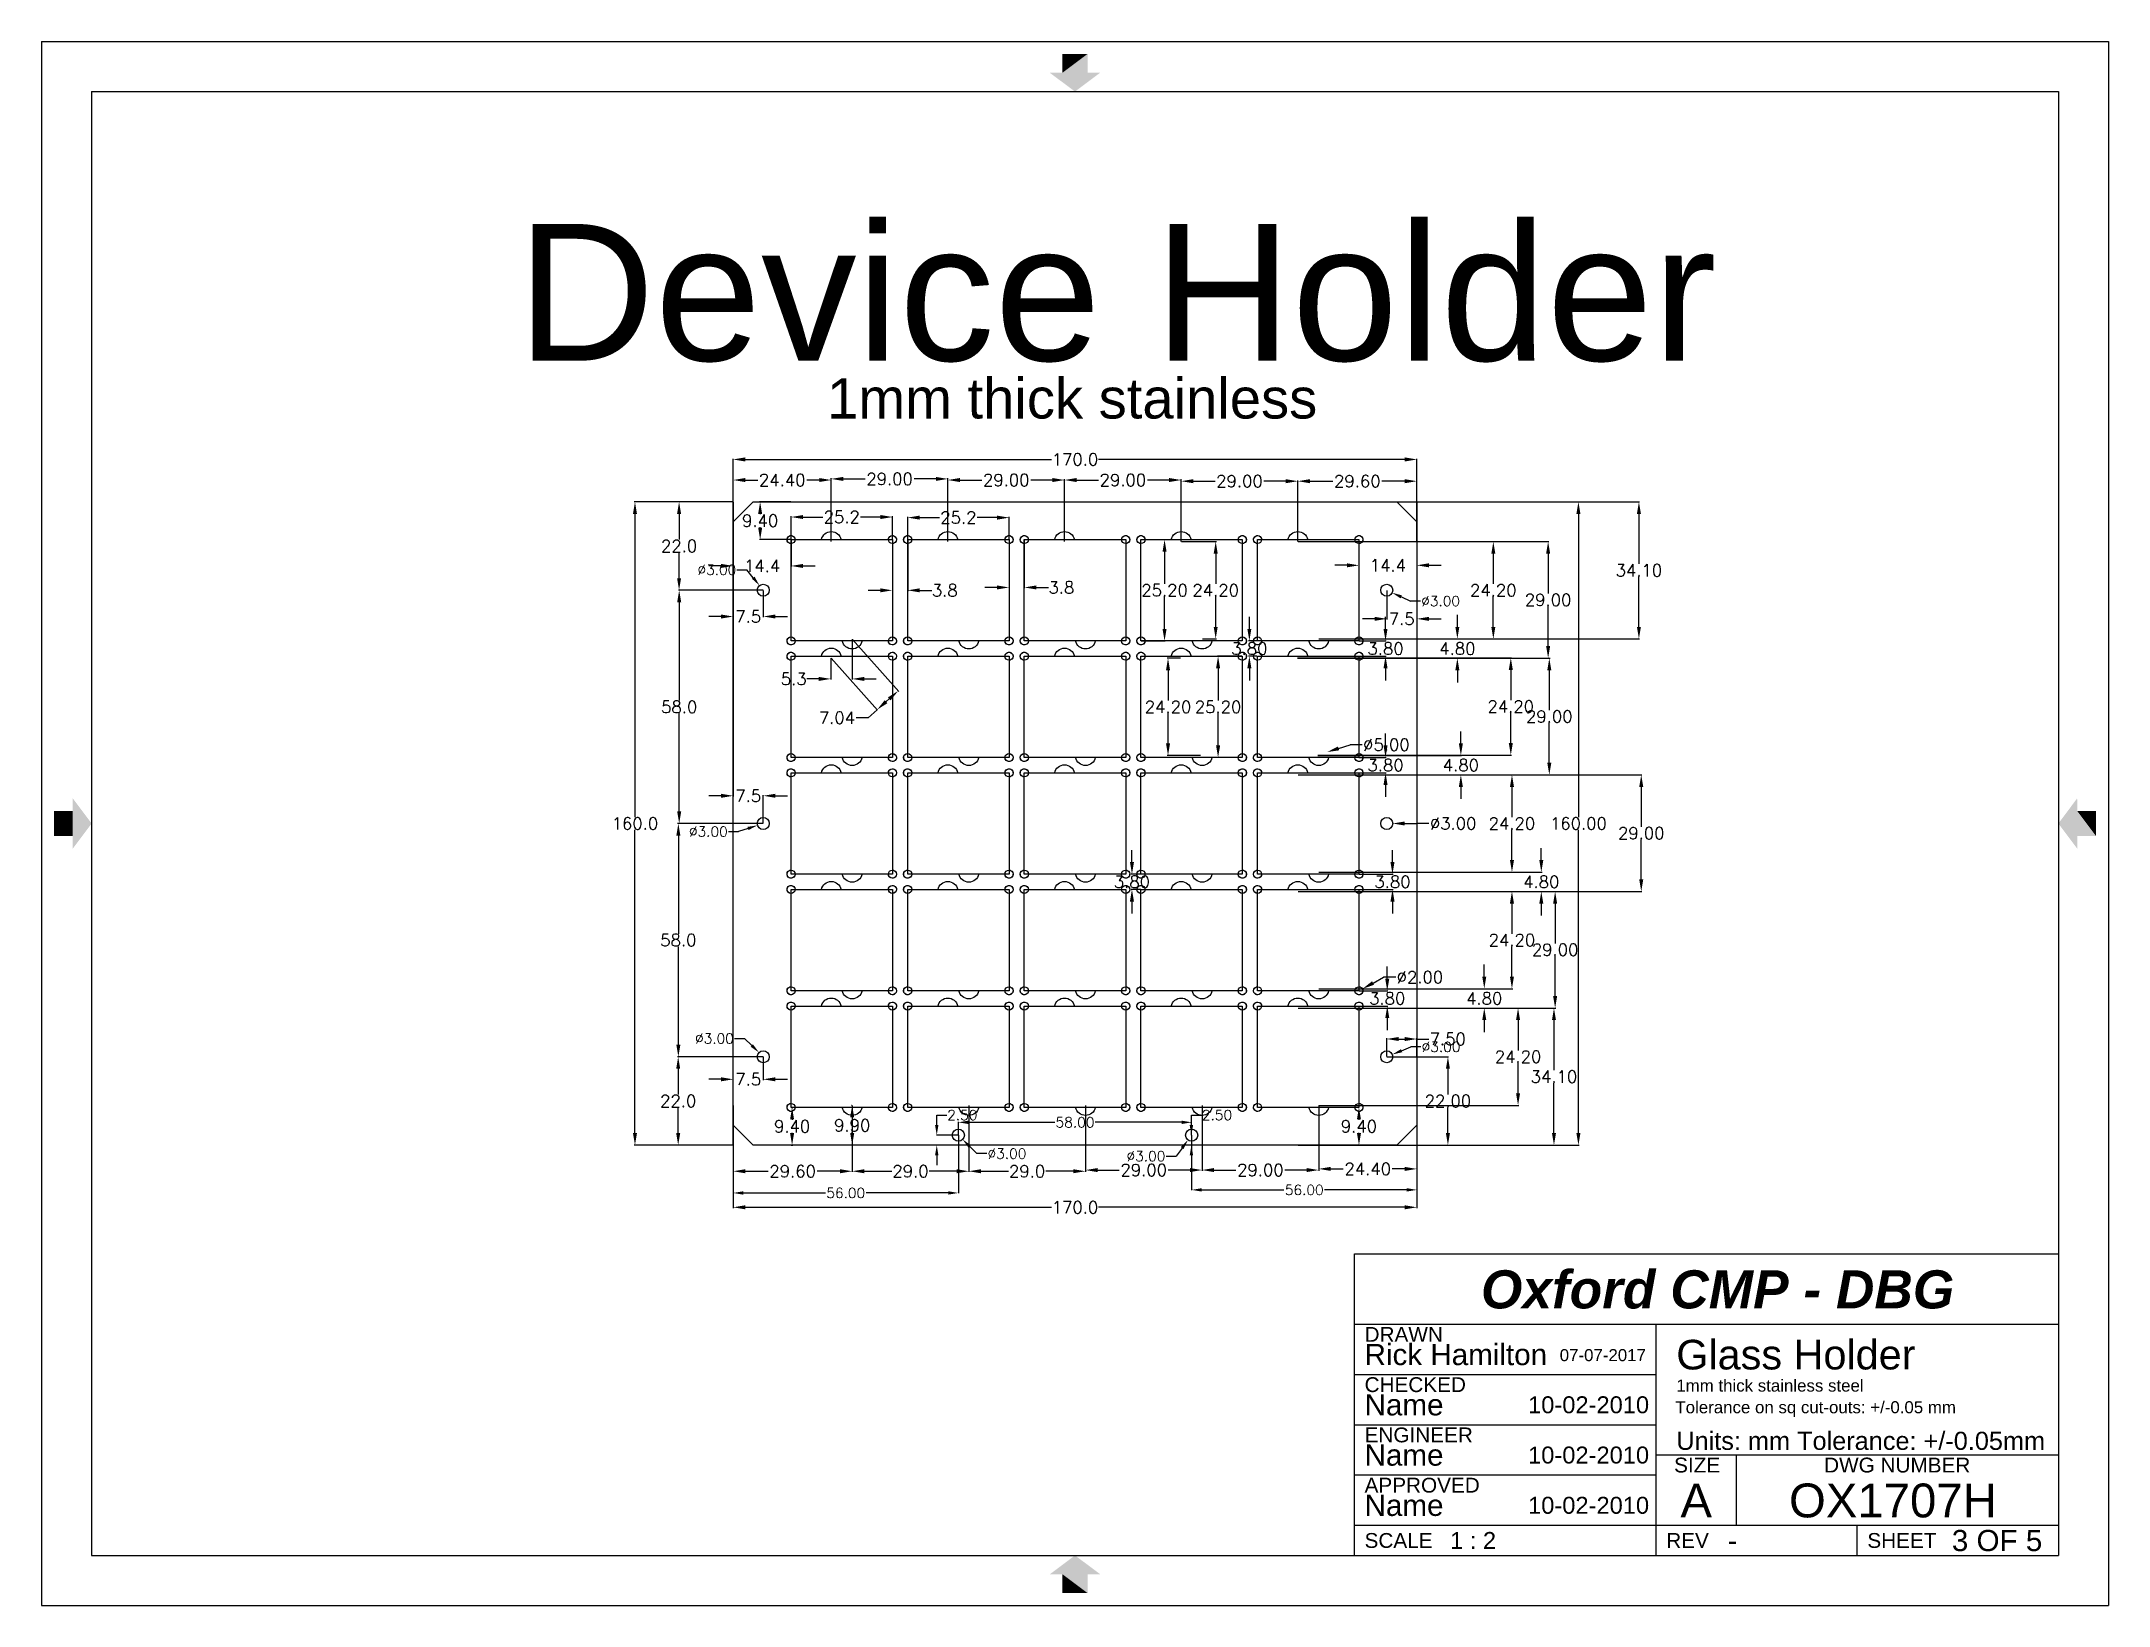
# Model space of a CAD drawing. Header units: millimetres. Extents: x -257 to 257, y -194 to 194.
import ezdxf

# ---------------------------------------------------------------- set-up
doc = ezdxf.new("R2010")
doc.units = ezdxf.units.MM
for name, color, linetype in [('border', 5, 'Continuous'), ('Corner holes', 6, 'Continuous'), ('Glass holder', 1, 'Continuous'), ('Glass holder dimensions', 7, 'Continuous'), ('Square cut-outs', 7, 'Continuous')]:
    doc.layers.add(name, color=color, linetype=linetype)
doc.styles.add('Arial', font='arial.ttf')
doc.styles.add('Arial_Bold', font='arial.ttf')
doc.styles.add('Arial_Bold_Italic', font='arialbi.ttf')
doc.styles.get("Standard").update_dxf_attribs({"font": 'txt_____.ttf'})
doc.dimstyles.new('COPY_1_OF_STANDARD', dxfattribs={"dimtxt": 2.5, "dimasz": 2.5, "dimexe": 0.09, "dimexo": 0.031, "dimgap": 0.045, "dimtad": 0, "dimtih": 1, "dimtoh": 1, "dimzin": 0, "dimdsep": 46, "dimtxsty": 'Standard', "dimsah": 1, "dimcen": 0, "dimadec": 0, "dimazin": 0, "dimtfac": 1, "dimtdec": 4, "dimtofl": 0, "dimtmove": 0, "dimatfit": 3, "dimfxl": 1, "dimtolj": 1, "dimtzin": 0, "dimarcsym": 0})
doc.dimstyles.get("Standard").update_dxf_attribs({"dimtxt": 3, "dimasz": 3, "dimexe": 0.18, "dimexo": 0.063, "dimgap": 0.09, "dimtad": 0, "dimtih": 1, "dimtoh": 1, "dimzin": 0, "dimdsep": 46, "dimtxsty": 'Standard', "dimsah": 1, "dimcen": 0, "dimadec": 0, "dimazin": 0, "dimtfac": 1, "dimtdec": 4, "dimtofl": 0, "dimtmove": 0, "dimatfit": 3, "dimfxl": 1, "dimtolj": 1, "dimtzin": 0, "dimarcsym": 0})

msp = doc.modelspace()

# ---------------------------------------------------------------- texts
at = {"layer": 'border'}
for s, height, style, p in [('Oxford CMP - DBG', 9.4784, 'Arial_Bold_Italic', (100.926, -120.587)), ('DRAWN', 3.6895, 'Arial_Bold', (72, -128.883)), ('Glass Holder', 7.3658, 'Arial', (149.5, -135.759)), ('Rick Hamilton', 5.2674, 'Arial', (72, -134.688)), ('07-07-2017', 3, 'Arial', (120.515, -133.7)), ('CHECKED', 3.6895, 'Arial_Bold', (72, -141.383)), ('1mm thick stainless steel', 3, 'Arial', (149.5, -141.266)), ('Name', 5.2674, 'Arial', (72, -147.188)), ('10-02-2010', 4.2111, 'Arial', (112.652, -146.649)), ('Tolerance on sq cut-outs: +/-0.05 mm', 3, 'Arial', (149.275, -146.658)), ('ENGINEER', 3.6895, 'Arial_Bold', (72, -153.883)), ('Units: mm Tolerance: +/-0.05mm', 4.5, 'Arial', (149.5, -155.759)), ('Name', 5.2674, 'Arial', (72, -159.688)), ('10-02-2010', 4.2111, 'Arial', (112.652, -159.149)), ('SIZE', 3.6895, 'Arial_Bold', (148.956, -161.383)), ('DWG NUMBER', 3.6895, 'Arial_Bold', (186.253, -161.383)), ('APPROVED', 3.6895, 'Arial_Bold', (72, -166.383)), ('A', 8.422, 'Arial', (150.533, -172.548)), ('OX1707H', 8.4221, 'Arial', (177.53, -172.548)), ('Name', 5.2674, 'Arial', (72, -172.188)), ('10-02-2010', 4.2111, 'Arial', (112.652, -171.649)), ('SCALE', 3.6895, 'Arial_Bold', (72, -180.133)), ('1 : 2', 4.2111, 'Arial', (93.25, -180.399)), ('REV', 3.6895, 'Arial_Bold', (147, -180.133)), ('-', 5.267, 'Arial', (162.248, -180.938)), ('SHEET', 3.6895, 'Arial_Bold', (197, -180.133)), ('3 OF 5', 5.2674, 'Arial', (218.015, -180.938))]:
    msp.add_text(s, height=height, dxfattribs=dict(at, style=style)).set_placement(p)
at = {"layer": 'Glass holder', "linetype": 'Continuous', "lineweight": -3, "style": 'Arial'}
for s, height, p in [('Device Holder', 34, (-138.758, 115.095)), ('1mm thick stainless ', 10, (-61.64, 100.711))]:
    msp.add_text(s, height=height, dxfattribs=at).set_placement(p)

# ---------------------------------------------------------------- blocks, each defined once
blk = doc.blocks.new('*D78')
at = {"layer": 'Defpoints', "color": 0, "transparency": 16777216}
for p in [(-45.4, 76.21), (-70.6, 70.6), (-45.4, 70.6)]:
    blk.add_point(p, dxfattribs=at)
at = {"layer": 'Glass holder dimensions', "color": 0, "linetype": 'ByBlock', "lineweight": -2, "transparency": 16777216}
for p, q in [((-70.6, 70.66), (-70.6, 76.39)), ((-67.6, 76.21), (-62.66, 76.21)), ((-48.4, 76.21), (-53.34, 76.21)), ((-45.4, 70.66), (-45.4, 76.39))]:
    blk.add_line(p, q, dxfattribs=at)
at = {"layer": 'Glass holder dimensions', "color": 0, "transparency": 16777216}
for points in [[(-67.6, 76.71), (-67.6, 75.71), (-70.6, 76.21)], [(-48.4, 75.71), (-48.4, 76.71), (-45.4, 76.21)]]:
    blk.add_solid(points, dxfattribs=at)
at = {"layer": 'Glass holder dimensions', "color": 0, "transparency": 16777216, "insert": (-58, 76.21), "char_height": 3, "attachment_point": 5}
blk.add_mtext('\\A1;25.2', dxfattribs=at)
blk = doc.blocks.new('*D79')
at = {"layer": 'Defpoints', "color": 0, "transparency": 16777216}
for p in [(-45.4, 70.6), (-41.6, 70.6), (-41.6, 57.98)]:
    blk.add_point(p, dxfattribs=at)
at = {"layer": 'Glass holder dimensions', "color": 0, "linetype": 'ByBlock', "lineweight": -2, "transparency": 16777216}
for p, q in [((-45.4, 70.54), (-45.4, 57.8)), ((-41.6, 70.54), (-41.6, 57.8)), ((-48.4, 57.98), (-51.4, 57.98)), ((-38.6, 57.98), (-35.6, 57.98))]:
    blk.add_line(p, q, dxfattribs=at)
at = {"layer": 'Glass holder dimensions', "color": 0, "transparency": 16777216}
for points in [[(-48.4, 57.48), (-48.4, 58.48), (-45.4, 57.98)], [(-38.6, 58.48), (-38.6, 57.48), (-41.6, 57.98)]]:
    blk.add_solid(points, dxfattribs=at)
at = {"layer": 'Glass holder dimensions', "color": 0, "transparency": 16777216, "insert": (-32.37, 57.98), "char_height": 3, "attachment_point": 5}
blk.add_mtext('\\A1;3.8', dxfattribs=at)
blk = doc.blocks.new('*D80')
at = {"layer": 'Defpoints', "color": 0, "transparency": 16777216}
for p in [(-85, 80), (-70.6, 70.6), (-85, 64.05)]:
    blk.add_point(p, dxfattribs=at)
at = {"layer": 'Glass holder dimensions', "color": 0, "linetype": 'ByBlock', "lineweight": -2, "transparency": 16777216}
for p, q in [((-85, 79.94), (-85, 63.87)), ((-70.6, 70.54), (-70.6, 63.87)), ((-88, 64.05), (-91, 64.05)), ((-67.6, 64.05), (-64.6, 64.05))]:
    blk.add_line(p, q, dxfattribs=at)
at = {"layer": 'Glass holder dimensions', "color": 0, "transparency": 16777216}
for points in [[(-88, 63.55), (-88, 64.55), (-85, 64.05)], [(-67.6, 64.55), (-67.6, 63.55), (-70.6, 64.05)]]:
    blk.add_solid(points, dxfattribs=at)
at = {"layer": 'Glass holder dimensions', "color": 0, "transparency": 16777216, "insert": (-77.8, 64.05), "char_height": 3, "attachment_point": 5}
blk.add_mtext('\\A1;14.4', dxfattribs=at)
blk = doc.blocks.new('*D81')
at = {"layer": 'Defpoints', "color": 0, "transparency": 16777216}
for p in [(85, 90.53), (-85, 80), (85, 80)]:
    blk.add_point(p, dxfattribs=at)
at = {"layer": 'Glass holder dimensions', "color": 0, "linetype": 'ByBlock', "lineweight": -2, "transparency": 16777216}
for p, q in [((-85, 80.06), (-85, 90.71)), ((-82, 90.53), (-5.88, 90.53)), ((82, 90.53), (5.88, 90.53)), ((85, 80.06), (85, 90.71))]:
    blk.add_line(p, q, dxfattribs=at)
at = {"layer": 'Glass holder dimensions', "color": 0, "transparency": 16777216}
for points in [[(-82, 91.03), (-82, 90.03), (-85, 90.53)], [(82, 90.03), (82, 91.03), (85, 90.53)]]:
    blk.add_solid(points, dxfattribs=at)
at = {"layer": 'Glass holder dimensions', "color": 0, "transparency": 16777216, "insert": (0, 90.53), "char_height": 3, "attachment_point": 5}
blk.add_mtext('\\A1;170.0', dxfattribs=at)
blk = doc.blocks.new('*D82')
at = {"layer": 'Defpoints', "color": 0, "transparency": 16777216}
for p in [(-16.4, 76.06), (-41.6, 70.6), (-16.4, 70.6)]:
    blk.add_point(p, dxfattribs=at)
at = {"layer": 'Glass holder dimensions', "color": 0, "linetype": 'ByBlock', "lineweight": -2, "transparency": 16777216}
for p, q in [((-41.6, 70.66), (-41.6, 76.24)), ((-38.6, 76.06), (-33.66, 76.06)), ((-19.4, 76.06), (-24.34, 76.06)), ((-16.4, 70.66), (-16.4, 76.24))]:
    blk.add_line(p, q, dxfattribs=at)
at = {"layer": 'Glass holder dimensions', "color": 0, "transparency": 16777216}
for points in [[(-38.6, 76.56), (-38.6, 75.56), (-41.6, 76.06)], [(-19.4, 75.56), (-19.4, 76.56), (-16.4, 76.06)]]:
    blk.add_solid(points, dxfattribs=at)
at = {"layer": 'Glass holder dimensions', "color": 0, "transparency": 16777216, "insert": (-29, 76.06), "char_height": 3, "attachment_point": 5}
blk.add_mtext('\\A1;25.2', dxfattribs=at)
blk = doc.blocks.new('*D83')
at = {"layer": 'Defpoints', "color": 0, "transparency": 16777216}
for p in [(-16.4, 70.6), (-12.6, 70.6), (-12.6, 58.7)]:
    blk.add_point(p, dxfattribs=at)
at = {"layer": 'Glass holder dimensions', "color": 0, "linetype": 'ByBlock', "lineweight": -2, "transparency": 16777216}
for p, q in [((-16.4, 70.54), (-16.4, 58.52)), ((-12.6, 70.54), (-12.6, 58.52)), ((-19.4, 58.7), (-22.4, 58.7)), ((-9.6, 58.7), (-6.6, 58.7))]:
    blk.add_line(p, q, dxfattribs=at)
at = {"layer": 'Glass holder dimensions', "color": 0, "transparency": 16777216}
for points in [[(-19.4, 58.2), (-19.4, 59.2), (-16.4, 58.7)], [(-9.6, 59.2), (-9.6, 58.2), (-12.6, 58.7)]]:
    blk.add_solid(points, dxfattribs=at)
at = {"layer": 'Glass holder dimensions', "color": 0, "transparency": 16777216, "insert": (-3.37, 58.7), "char_height": 3, "attachment_point": 5}
blk.add_mtext('\\A1;3.8', dxfattribs=at)
blk = doc.blocks.new('*D84')
at = {"layer": 'Defpoints', "color": 0, "transparency": 16777216}
for p in [(85, 80), (70.6, 70.6), (85, 64.2)]:
    blk.add_point(p, dxfattribs=at)
at = {"layer": 'Glass holder dimensions', "color": 0, "linetype": 'ByBlock', "lineweight": -2, "transparency": 16777216}
for p, q in [((85, 79.94), (85, 64.02)), ((70.6, 70.54), (70.6, 64.02)), ((67.6, 64.2), (64.6, 64.2)), ((88, 64.2), (91, 64.2))]:
    blk.add_line(p, q, dxfattribs=at)
at = {"layer": 'Glass holder dimensions', "color": 0, "transparency": 16777216}
for points in [[(67.6, 63.7), (67.6, 64.7), (70.6, 64.2)], [(88, 64.7), (88, 63.7), (85, 64.2)]]:
    blk.add_solid(points, dxfattribs=at)
at = {"layer": 'Glass holder dimensions', "color": 0, "transparency": 16777216, "insert": (77.8, 64.2), "char_height": 3, "attachment_point": 5}
blk.add_mtext('\\A1;14.4', dxfattribs=at)
blk = doc.blocks.new('*D85')
at = {"layer": 'Defpoints', "color": 0, "transparency": 16777216}
for p in [(-85, 79.94), (-77.5, 58), (-85, 51.47)]:
    blk.add_point(p, dxfattribs=at)
at = {"layer": 'Glass holder dimensions', "color": 0, "linetype": 'ByBlock', "lineweight": -2, "transparency": 16777216}
for p, q in [((-85, 79.87), (-85, 51.29)), ((-77.5, 57.94), (-77.5, 51.29)), ((-88, 51.47), (-91, 51.47)), ((-74.5, 51.47), (-71.5, 51.47))]:
    blk.add_line(p, q, dxfattribs=at)
at = {"layer": 'Glass holder dimensions', "color": 0, "transparency": 16777216}
for points in [[(-88, 50.97), (-88, 51.97), (-85, 51.47)], [(-74.5, 51.97), (-74.5, 50.97), (-77.5, 51.47)]]:
    blk.add_solid(points, dxfattribs=at)
at = {"layer": 'Glass holder dimensions', "color": 0, "transparency": 16777216, "insert": (-81.25, 51.47), "char_height": 3, "attachment_point": 5}
blk.add_mtext('\\A1;7.5', dxfattribs=at)
blk = doc.blocks.new('*D86')
at = {"layer": 'Defpoints', "color": 0, "transparency": 16777216}
for p in [(85, 79.94), (77.5, 58), (85, 50.89)]:
    blk.add_point(p, dxfattribs=at)
at = {"layer": 'Glass holder dimensions', "color": 0, "linetype": 'ByBlock', "lineweight": -2, "transparency": 16777216}
for p, q in [((85, 79.87), (85, 50.71)), ((77.5, 57.94), (77.5, 50.71)), ((74.5, 50.89), (71.5, 50.89)), ((88, 50.89), (91, 50.89))]:
    blk.add_line(p, q, dxfattribs=at)
at = {"layer": 'Glass holder dimensions', "color": 0, "transparency": 16777216}
for points in [[(74.5, 50.39), (74.5, 51.39), (77.5, 50.89)], [(88, 51.39), (88, 50.39), (85, 50.89)]]:
    blk.add_solid(points, dxfattribs=at)
at = {"layer": 'Glass holder dimensions', "color": 0, "transparency": 16777216, "insert": (81.25, 50.89), "char_height": 3, "attachment_point": 5}
blk.add_mtext('\\A1;7.5', dxfattribs=at)
blk = doc.blocks.new('*D87')
at = {"layer": 'Defpoints', "color": 0, "transparency": 16777216}
for p in [(-60.7, 41.2), (-55.4, 45.9), (-60.7, 35.95)]:
    blk.add_point(p, dxfattribs=at)
at = {"layer": 'Glass holder dimensions', "color": 0, "linetype": 'ByBlock', "lineweight": -2, "transparency": 16777216}
for p, q in [((-60.7, 41.14), (-60.7, 35.77)), ((-55.4, 45.84), (-55.4, 35.77)), ((-63.7, 35.95), (-66.7, 35.95)), ((-52.4, 35.95), (-49.4, 35.95))]:
    blk.add_line(p, q, dxfattribs=at)
at = {"layer": 'Glass holder dimensions', "color": 0, "transparency": 16777216}
for points in [[(-63.7, 35.45), (-63.7, 36.45), (-60.7, 35.95)], [(-52.4, 36.45), (-52.4, 35.45), (-55.4, 35.95)]]:
    blk.add_solid(points, dxfattribs=at)
at = {"layer": 'Glass holder dimensions', "color": 0, "transparency": 16777216, "insert": (-69.93, 35.95), "char_height": 3, "attachment_point": 5}
blk.add_mtext('\\A1;5.3', dxfattribs=at)
blk = doc.blocks.new('*D88')
at = {"layer": 'Defpoints', "color": 0, "transparency": 16777216}
for p in [(-85, 80), (-85, 6.89), (-77.5, 0)]:
    blk.add_point(p, dxfattribs=at)
at = {"layer": 'Glass holder dimensions', "color": 0, "linetype": 'ByBlock', "lineweight": -2, "transparency": 16777216}
for p, q in [((-85, 79.94), (-85, 6.71)), ((-88, 6.89), (-91, 6.89)), ((-77.5, 0.06), (-77.5, 7.07)), ((-74.5, 6.89), (-71.5, 6.89))]:
    blk.add_line(p, q, dxfattribs=at)
at = {"layer": 'Glass holder dimensions', "color": 0, "transparency": 16777216}
for points in [[(-88, 6.39), (-88, 7.39), (-85, 6.89)], [(-74.5, 7.39), (-74.5, 6.39), (-77.5, 6.89)]]:
    blk.add_solid(points, dxfattribs=at)
at = {"layer": 'Glass holder dimensions', "color": 0, "transparency": 16777216, "insert": (-81.25, 6.89), "char_height": 3, "attachment_point": 5}
blk.add_mtext('\\A1;7.5', dxfattribs=at)
blk = doc.blocks.new('*D89')
at = {"layer": 'Defpoints', "color": 0, "transparency": 16777216}
for p in [(-77.5, -58), (-85, -63.61), (-85, -80)]:
    blk.add_point(p, dxfattribs=at)
at = {"layer": 'Glass holder dimensions', "color": 0, "linetype": 'ByBlock', "lineweight": -2, "transparency": 16777216}
for p, q in [((-77.5, -58.06), (-77.5, -63.79)), ((-88, -63.61), (-91, -63.61)), ((-85, -79.94), (-85, -63.43)), ((-74.5, -63.61), (-71.5, -63.61))]:
    blk.add_line(p, q, dxfattribs=at)
at = {"layer": 'Glass holder dimensions', "color": 0, "transparency": 16777216}
for points in [[(-88, -64.11), (-88, -63.11), (-85, -63.61)], [(-74.5, -63.11), (-74.5, -64.11), (-77.5, -63.61)]]:
    blk.add_solid(points, dxfattribs=at)
at = {"layer": 'Glass holder dimensions', "color": 0, "transparency": 16777216, "insert": (-81.25, -63.61), "char_height": 3, "attachment_point": 5}
blk.add_mtext('\\A1;7.5', dxfattribs=at)
blk = doc.blocks.new('*D90')
at = {"layer": 'Defpoints', "color": 0, "transparency": 16777216}
for p in [(-77.5, -58), (-98.66, -80), (-85, -80)]:
    blk.add_point(p, dxfattribs=at)
at = {"layer": 'Glass holder dimensions', "color": 0, "linetype": 'ByBlock', "lineweight": -2, "transparency": 16777216}
for p, q in [((-77.56, -58), (-98.84, -58)), ((-98.66, -61), (-98.66, -67.41)), ((-98.66, -77), (-98.66, -70.59)), ((-85.06, -80), (-98.84, -80))]:
    blk.add_line(p, q, dxfattribs=at)
at = {"layer": 'Glass holder dimensions', "color": 0, "transparency": 16777216}
for points in [[(-98.16, -61), (-99.16, -61), (-98.66, -58)], [(-99.16, -77), (-98.16, -77), (-98.66, -80)]]:
    blk.add_solid(points, dxfattribs=at)
at = {"layer": 'Glass holder dimensions', "color": 0, "transparency": 16777216, "insert": (-98.66, -69), "char_height": 3, "attachment_point": 5}
blk.add_mtext('\\A1;22.0', dxfattribs=at)
blk = doc.blocks.new('*D91')
at = {"layer": 'Defpoints', "color": 0, "transparency": 16777216}
for p in [(-98.62, 0), (-77.5, 0), (-77.5, -58)]:
    blk.add_point(p, dxfattribs=at)
at = {"layer": 'Glass holder dimensions', "color": 0, "linetype": 'ByBlock', "lineweight": -2, "transparency": 16777216}
for p, q in [((-77.56, 0), (-98.8, 0)), ((-98.62, -3), (-98.62, -27.41)), ((-98.62, -55), (-98.62, -30.59)), ((-77.56, -58), (-98.8, -58))]:
    blk.add_line(p, q, dxfattribs=at)
at = {"layer": 'Glass holder dimensions', "color": 0, "transparency": 16777216}
for points in [[(-98.12, -3), (-99.12, -3), (-98.62, 0)], [(-99.12, -55), (-98.12, -55), (-98.62, -58)]]:
    blk.add_solid(points, dxfattribs=at)
at = {"layer": 'Glass holder dimensions', "color": 0, "transparency": 16777216, "insert": (-98.62, -29), "char_height": 3, "attachment_point": 5}
blk.add_mtext('\\A1;58.0', dxfattribs=at)
blk = doc.blocks.new('*D92')
at = {"layer": 'Defpoints', "color": 0, "transparency": 16777216}
for p in [(-77.5, 58), (-98.41, 0), (-77.5, 0)]:
    blk.add_point(p, dxfattribs=at)
at = {"layer": 'Glass holder dimensions', "color": 0, "linetype": 'ByBlock', "lineweight": -2, "transparency": 16777216}
for p, q in [((-77.56, 58), (-98.59, 58)), ((-98.41, 55), (-98.41, 30.59)), ((-98.41, 3), (-98.41, 27.41)), ((-77.56, 0), (-98.59, 0))]:
    blk.add_line(p, q, dxfattribs=at)
at = {"layer": 'Glass holder dimensions', "color": 0, "transparency": 16777216}
for points in [[(-97.91, 55), (-98.91, 55), (-98.41, 58)], [(-98.91, 3), (-97.91, 3), (-98.41, 0)]]:
    blk.add_solid(points, dxfattribs=at)
at = {"layer": 'Glass holder dimensions', "color": 0, "transparency": 16777216, "insert": (-98.41, 29), "char_height": 3, "attachment_point": 5}
blk.add_mtext('\\A1;58.0', dxfattribs=at)
blk = doc.blocks.new('*D93')
at = {"layer": 'Defpoints', "color": 0, "transparency": 16777216}
for p in [(-98.44, 80), (-85, 80), (-77.5, 58)]:
    blk.add_point(p, dxfattribs=at)
at = {"layer": 'Glass holder dimensions', "color": 0, "linetype": 'ByBlock', "lineweight": -2, "transparency": 16777216}
for p, q in [((-85.06, 80), (-98.62, 80)), ((-98.44, 77), (-98.44, 70.59)), ((-98.44, 61), (-98.44, 67.41)), ((-77.56, 58), (-98.62, 58))]:
    blk.add_line(p, q, dxfattribs=at)
at = {"layer": 'Glass holder dimensions', "color": 0, "transparency": 16777216}
for points in [[(-97.94, 77), (-98.94, 77), (-98.44, 80)], [(-98.94, 61), (-97.94, 61), (-98.44, 58)]]:
    blk.add_solid(points, dxfattribs=at)
at = {"layer": 'Glass holder dimensions', "color": 0, "transparency": 16777216, "insert": (-98.44, 69), "char_height": 3, "attachment_point": 5}
blk.add_mtext('\\A1;22.0', dxfattribs=at)
blk = doc.blocks.new('*D94')
at = {"layer": 'Defpoints', "color": 0, "transparency": 16777216}
for p in [(-85, 80), (-109.41, -80), (-85, -80)]:
    blk.add_point(p, dxfattribs=at)
at = {"layer": 'Glass holder dimensions', "color": 0, "linetype": 'ByBlock', "lineweight": -2, "transparency": 16777216}
for p, q in [((-85.06, 80), (-109.59, 80)), ((-109.41, 77), (-109.41, 1.59)), ((-109.41, -77), (-109.41, -1.59)), ((-85.06, -80), (-109.59, -80))]:
    blk.add_line(p, q, dxfattribs=at)
at = {"layer": 'Glass holder dimensions', "color": 0, "transparency": 16777216}
for points in [[(-108.91, 77), (-109.91, 77), (-109.41, 80)], [(-109.91, -77), (-108.91, -77), (-109.41, -80)]]:
    blk.add_solid(points, dxfattribs=at)
at = {"layer": 'Glass holder dimensions', "color": 0, "transparency": 16777216, "insert": (-109.41, 0), "char_height": 3, "attachment_point": 5}
blk.add_mtext('\\A1;160.0', dxfattribs=at)
blk = doc.blocks.new('*D95')
at = {"layer": 'Defpoints', "color": 0, "transparency": 16777216}
for p in [(-85, -79.94), (85, -80), (85, -95.44)]:
    blk.add_point(p, dxfattribs=at)
at = {"layer": 'Glass holder dimensions', "color": 0, "linetype": 'ByBlock', "lineweight": -2, "transparency": 16777216}
for p, q in [((-85, -80), (-85, -95.62)), ((85, -80.06), (85, -95.62)), ((-82, -95.44), (-5.88, -95.44)), ((82, -95.44), (5.88, -95.44))]:
    blk.add_line(p, q, dxfattribs=at)
at = {"layer": 'Glass holder dimensions', "color": 0, "transparency": 16777216}
for points in [[(-82, -94.94), (-82, -95.94), (-85, -95.44)], [(82, -95.94), (82, -94.94), (85, -95.44)]]:
    blk.add_solid(points, dxfattribs=at)
at = {"layer": 'Glass holder dimensions', "color": 0, "transparency": 16777216, "insert": (0, -95.44), "char_height": 3, "attachment_point": 5}
blk.add_mtext('\\A1;170.0', dxfattribs=at)
blk = doc.blocks.new('*D96')
at = {"layer": 'Defpoints', "color": 0, "transparency": 16777216}
for p in [(-55.4, -70.1), (-26.4, -70.1), (-26.4, -86.47)]:
    blk.add_point(p, dxfattribs=at)
at = {"layer": 'Glass holder dimensions', "color": 0, "linetype": 'ByBlock', "lineweight": -2, "transparency": 16777216}
for p, q in [((-55.4, -70.16), (-55.4, -86.65)), ((-26.4, -70.16), (-26.4, -86.65)), ((-52.4, -86.47), (-45.56, -86.47)), ((-29.4, -86.47), (-36.24, -86.47))]:
    blk.add_line(p, q, dxfattribs=at)
at = {"layer": 'Glass holder dimensions', "color": 0, "transparency": 16777216}
for points in [[(-52.4, -85.97), (-52.4, -86.97), (-55.4, -86.47)], [(-29.4, -86.97), (-29.4, -85.97), (-26.4, -86.47)]]:
    blk.add_solid(points, dxfattribs=at)
at = {"layer": 'Glass holder dimensions', "color": 0, "transparency": 16777216, "insert": (-40.9, -86.47), "char_height": 3, "attachment_point": 5}
blk.add_mtext('\\A1;29.0', dxfattribs=at)
blk = doc.blocks.new('*D97')
at = {"layer": 'Defpoints', "color": 0, "transparency": 16777216}
for p in [(-26.4, -70.1), (2.6, -70.1), (2.6, -86.47)]:
    blk.add_point(p, dxfattribs=at)
at = {"layer": 'Glass holder dimensions', "color": 0, "linetype": 'ByBlock', "lineweight": -2, "transparency": 16777216}
for p, q in [((-26.4, -70.16), (-26.4, -86.65)), ((2.6, -70.16), (2.6, -86.65)), ((-23.4, -86.47), (-16.56, -86.47)), ((-0.4, -86.47), (-7.24, -86.47))]:
    blk.add_line(p, q, dxfattribs=at)
at = {"layer": 'Glass holder dimensions', "color": 0, "transparency": 16777216}
for points in [[(-23.4, -85.97), (-23.4, -86.97), (-26.4, -86.47)], [(-0.4, -86.97), (-0.4, -85.97), (2.6, -86.47)]]:
    blk.add_solid(points, dxfattribs=at)
at = {"layer": 'Glass holder dimensions', "color": 0, "transparency": 16777216, "insert": (-11.9, -86.47), "char_height": 3, "attachment_point": 5}
blk.add_mtext('\\A1;29.0', dxfattribs=at)
blk = doc.blocks.new('*D98')
at = {"layer": 'Defpoints', "color": 0, "transparency": 16777216}
for p in [(-85, -70.1), (-55.4, -70.1), (-85, -86.47)]:
    blk.add_point(p, dxfattribs=at)
at = {"layer": 'Glass holder dimensions', "color": 0, "linetype": 'ByBlock', "lineweight": -2, "transparency": 16777216}
for p, q in [((-85, -70.16), (-85, -86.65)), ((-55.4, -70.16), (-55.4, -86.65)), ((-82, -86.47), (-76.29, -86.47)), ((-58.4, -86.47), (-64.11, -86.47))]:
    blk.add_line(p, q, dxfattribs=at)
at = {"layer": 'Glass holder dimensions', "color": 0, "transparency": 16777216}
for points in [[(-82, -85.97), (-82, -86.97), (-85, -86.47)], [(-58.4, -86.97), (-58.4, -85.97), (-55.4, -86.47)]]:
    blk.add_solid(points, dxfattribs=at)
at = {"layer": 'Glass holder dimensions', "color": 0, "transparency": 16777216, "insert": (-70.2, -86.47), "char_height": 3, "attachment_point": 5}
blk.add_mtext('\\A1;29.60', dxfattribs=at)
blk = doc.blocks.new('*D99')
at = {"layer": 'Defpoints', "color": 0, "transparency": 16777216}
for p in [(2.6, -70.1), (31.6, -70.1), (31.6, -86.18)]:
    blk.add_point(p, dxfattribs=at)
at = {"layer": 'Glass holder dimensions', "color": 0, "linetype": 'ByBlock', "lineweight": -2, "transparency": 16777216}
for p, q in [((2.6, -70.16), (2.6, -86.36)), ((31.6, -70.16), (31.6, -86.36)), ((5.6, -86.18), (11.01, -86.18)), ((28.6, -86.18), (23.19, -86.18))]:
    blk.add_line(p, q, dxfattribs=at)
at = {"layer": 'Glass holder dimensions', "color": 0, "transparency": 16777216}
for points in [[(5.6, -85.68), (5.6, -86.68), (2.6, -86.18)], [(28.6, -86.68), (28.6, -85.68), (31.6, -86.18)]]:
    blk.add_solid(points, dxfattribs=at)
at = {"layer": 'Glass holder dimensions', "color": 0, "transparency": 16777216, "insert": (17.1, -86.18), "char_height": 3, "attachment_point": 5}
blk.add_mtext('\\A1;29.00', dxfattribs=at)
blk = doc.blocks.new('*D100')
at = {"layer": 'Defpoints', "color": 0, "transparency": 16777216}
for p in [(31.6, -70.1), (60.6, -70.1), (60.6, -86.18)]:
    blk.add_point(p, dxfattribs=at)
at = {"layer": 'Glass holder dimensions', "color": 0, "linetype": 'ByBlock', "lineweight": -2, "transparency": 16777216}
for p, q in [((31.6, -70.16), (31.6, -86.36)), ((60.6, -70.16), (60.6, -86.36)), ((34.6, -86.18), (40.01, -86.18)), ((57.6, -86.18), (52.19, -86.18))]:
    blk.add_line(p, q, dxfattribs=at)
at = {"layer": 'Glass holder dimensions', "color": 0, "transparency": 16777216}
for points in [[(34.6, -85.68), (34.6, -86.68), (31.6, -86.18)], [(57.6, -86.68), (57.6, -85.68), (60.6, -86.18)]]:
    blk.add_solid(points, dxfattribs=at)
at = {"layer": 'Glass holder dimensions', "color": 0, "transparency": 16777216, "insert": (46.1, -86.18), "char_height": 3, "attachment_point": 5}
blk.add_mtext('\\A1;29.00', dxfattribs=at)
blk = doc.blocks.new('*D101')
at = {"layer": 'Defpoints', "color": 0, "transparency": 16777216}
for p in [(60.6, -70.1), (85, -70.1), (85, -85.89)]:
    blk.add_point(p, dxfattribs=at)
at = {"layer": 'Glass holder dimensions', "color": 0, "linetype": 'ByBlock', "lineweight": -2, "transparency": 16777216}
for p, q in [((60.6, -70.16), (60.6, -86.07)), ((85, -70.16), (85, -86.07)), ((63.6, -85.89), (66.71, -85.89)), ((82, -85.89), (78.89, -85.89))]:
    blk.add_line(p, q, dxfattribs=at)
at = {"layer": 'Glass holder dimensions', "color": 0, "transparency": 16777216}
for points in [[(63.6, -85.39), (63.6, -86.39), (60.6, -85.89)], [(82, -86.39), (82, -85.39), (85, -85.89)]]:
    blk.add_solid(points, dxfattribs=at)
at = {"layer": 'Glass holder dimensions', "color": 0, "transparency": 16777216, "insert": (72.8, -85.89), "char_height": 3, "attachment_point": 5}
blk.add_mtext('\\A1;24.40', dxfattribs=at)
blk = doc.blocks.new('*D102')
at = {"layer": 'Defpoints', "color": 0, "transparency": 16777216}
for p in [(-55.4, -70.1), (-55.4, -80), (-55.4, -80)]:
    blk.add_point(p, dxfattribs=at)
at = {"layer": 'Glass holder dimensions', "color": 0, "linetype": 'ByBlock', "lineweight": -2, "transparency": 16777216}
for p, q in [((-55.463, -70.1), (-55.58, -70.1)), ((-55.4, -73.1), (-55.4, -73.46)), ((-55.4, -77), (-55.4, -76.64)), ((-55.463, -80), (-55.58, -80))]:
    blk.add_line(p, q, dxfattribs=at)
at = {"layer": 'Glass holder dimensions', "color": 0, "transparency": 16777216}
for points in [[(-54.9, -73.1), (-55.9, -73.1), (-55.4, -70.1)], [(-55.9, -77), (-54.9, -77), (-55.4, -80)]]:
    blk.add_solid(points, dxfattribs=at)
at = {"layer": 'Glass holder dimensions', "color": 0, "transparency": 16777216, "insert": (-55.4, -75.05), "char_height": 3, "attachment_point": 5}
blk.add_mtext('\\A1;9.90', dxfattribs=at)
blk = doc.blocks.new('*D103')
at = {"layer": 'Defpoints', "color": 0, "transparency": 16777216}
for p in [(-70.6, -70.6), (-70.6, -80), (-70.34, -80)]:
    blk.add_point(p, dxfattribs=at)
at = {"layer": 'Glass holder dimensions', "color": 0, "linetype": 'ByBlock', "lineweight": -2, "transparency": 16777216}
for p, q in [((-70.54, -70.6), (-70.16, -70.6)), ((-70.34, -73.6), (-70.34, -73.71)), ((-70.34, -77), (-70.34, -76.89)), ((-70.54, -80), (-70.16, -80))]:
    blk.add_line(p, q, dxfattribs=at)
at = {"layer": 'Glass holder dimensions', "color": 0, "transparency": 16777216}
for points in [[(-69.84, -73.6), (-70.84, -73.6), (-70.34, -70.6)], [(-70.84, -77), (-69.84, -77), (-70.34, -80)]]:
    blk.add_solid(points, dxfattribs=at)
at = {"layer": 'Glass holder dimensions', "color": 0, "transparency": 16777216, "insert": (-70.34, -75.3), "char_height": 3, "attachment_point": 5}
blk.add_mtext('\\A1;9.40', dxfattribs=at)
blk = doc.blocks.new('*D104')
at = {"layer": 'Defpoints', "color": 0, "transparency": 16777216}
for p in [(-31.6, 85.69), (-60.6, 70.1), (-31.6, 70.1)]:
    blk.add_point(p, dxfattribs=at)
at = {"layer": 'Glass holder dimensions', "color": 0, "linetype": 'ByBlock', "lineweight": -2, "transparency": 16777216}
for p, q in [((-60.6, 70.16), (-60.6, 85.87)), ((-57.6, 85.69), (-52.19, 85.69)), ((-34.6, 85.69), (-40.01, 85.69)), ((-31.6, 70.16), (-31.6, 85.87))]:
    blk.add_line(p, q, dxfattribs=at)
at = {"layer": 'Glass holder dimensions', "color": 0, "transparency": 16777216}
for points in [[(-57.6, 86.19), (-57.6, 85.19), (-60.6, 85.69)], [(-34.6, 85.19), (-34.6, 86.19), (-31.6, 85.69)]]:
    blk.add_solid(points, dxfattribs=at)
at = {"layer": 'Glass holder dimensions', "color": 0, "transparency": 16777216, "insert": (-46.1, 85.69), "char_height": 3, "attachment_point": 5}
blk.add_mtext('\\A1;29.00', dxfattribs=at)
blk = doc.blocks.new('*D105')
at = {"layer": 'Defpoints', "color": 0, "transparency": 16777216}
for p in [(-85, 85.41), (-85, 70.1), (-60.6, 70.1)]:
    blk.add_point(p, dxfattribs=at)
at = {"layer": 'Glass holder dimensions', "color": 0, "linetype": 'ByBlock', "lineweight": -2, "transparency": 16777216}
for p, q in [((-85, 70.16), (-85, 85.59)), ((-82, 85.41), (-78.89, 85.41)), ((-63.6, 85.41), (-66.71, 85.41)), ((-60.6, 70.16), (-60.6, 85.59))]:
    blk.add_line(p, q, dxfattribs=at)
at = {"layer": 'Glass holder dimensions', "color": 0, "transparency": 16777216}
for points in [[(-82, 85.91), (-82, 84.91), (-85, 85.41)], [(-63.6, 84.91), (-63.6, 85.91), (-60.6, 85.41)]]:
    blk.add_solid(points, dxfattribs=at)
at = {"layer": 'Glass holder dimensions', "color": 0, "transparency": 16777216, "insert": (-72.8, 85.41), "char_height": 3, "attachment_point": 5}
blk.add_mtext('\\A1;24.40', dxfattribs=at)
blk = doc.blocks.new('*D106')
at = {"layer": 'Defpoints', "color": 0, "transparency": 16777216}
for p in [(-2.6, 85.41), (-31.6, 70.1), (-2.6, 70.1)]:
    blk.add_point(p, dxfattribs=at)
at = {"layer": 'Glass holder dimensions', "color": 0, "linetype": 'ByBlock', "lineweight": -2, "transparency": 16777216}
for p, q in [((-31.6, 70.16), (-31.6, 85.59)), ((-28.6, 85.41), (-23.19, 85.41)), ((-5.6, 85.41), (-11.01, 85.41)), ((-2.6, 70.16), (-2.6, 85.59))]:
    blk.add_line(p, q, dxfattribs=at)
at = {"layer": 'Glass holder dimensions', "color": 0, "transparency": 16777216}
for points in [[(-28.6, 85.91), (-28.6, 84.91), (-31.6, 85.41)], [(-5.6, 84.91), (-5.6, 85.91), (-2.6, 85.41)]]:
    blk.add_solid(points, dxfattribs=at)
at = {"layer": 'Glass holder dimensions', "color": 0, "transparency": 16777216, "insert": (-17.1, 85.41), "char_height": 3, "attachment_point": 5}
blk.add_mtext('\\A1;29.00', dxfattribs=at)
blk = doc.blocks.new('*D107')
at = {"layer": 'Defpoints', "color": 0, "transparency": 16777216}
for p in [(26.4, 85.41), (-2.6, 70.1), (26.4, 70.1)]:
    blk.add_point(p, dxfattribs=at)
at = {"layer": 'Glass holder dimensions', "color": 0, "linetype": 'ByBlock', "lineweight": -2, "transparency": 16777216}
for p, q in [((-2.6, 70.16), (-2.6, 85.59)), ((0.4, 85.41), (5.81, 85.41)), ((23.4, 85.41), (17.99, 85.41)), ((26.4, 70.16), (26.4, 85.59))]:
    blk.add_line(p, q, dxfattribs=at)
at = {"layer": 'Glass holder dimensions', "color": 0, "transparency": 16777216}
for points in [[(0.4, 85.91), (0.4, 84.91), (-2.6, 85.41)], [(23.4, 84.91), (23.4, 85.91), (26.4, 85.41)]]:
    blk.add_solid(points, dxfattribs=at)
at = {"layer": 'Glass holder dimensions', "color": 0, "transparency": 16777216, "insert": (11.9, 85.41), "char_height": 3, "attachment_point": 5}
blk.add_mtext('\\A1;29.00', dxfattribs=at)
blk = doc.blocks.new('*D108')
at = {"layer": 'Defpoints', "color": 0, "transparency": 16777216}
for p in [(26.4, 85.12), (26.4, 70.1), (55.4, 70.1)]:
    blk.add_point(p, dxfattribs=at)
at = {"layer": 'Glass holder dimensions', "color": 0, "linetype": 'ByBlock', "lineweight": -2, "transparency": 16777216}
for p, q in [((26.4, 70.16), (26.4, 85.3)), ((29.4, 85.12), (34.81, 85.12)), ((52.4, 85.12), (46.99, 85.12)), ((55.4, 70.16), (55.4, 85.3))]:
    blk.add_line(p, q, dxfattribs=at)
at = {"layer": 'Glass holder dimensions', "color": 0, "transparency": 16777216}
for points in [[(29.4, 85.62), (29.4, 84.62), (26.4, 85.12)], [(52.4, 84.62), (52.4, 85.62), (55.4, 85.12)]]:
    blk.add_solid(points, dxfattribs=at)
at = {"layer": 'Glass holder dimensions', "color": 0, "transparency": 16777216, "insert": (40.9, 85.12), "char_height": 3, "attachment_point": 5}
blk.add_mtext('\\A1;29.00', dxfattribs=at)
blk = doc.blocks.new('*D109')
at = {"layer": 'Defpoints', "color": 0, "transparency": 16777216}
for p in [(85, 85.12), (55.4, 70.1), (85, 70.1)]:
    blk.add_point(p, dxfattribs=at)
at = {"layer": 'Glass holder dimensions', "color": 0, "linetype": 'ByBlock', "lineweight": -2, "transparency": 16777216}
for p, q in [((55.4, 70.16), (55.4, 85.3)), ((58.4, 85.12), (64.11, 85.12)), ((82, 85.12), (76.29, 85.12)), ((85, 70.16), (85, 85.3))]:
    blk.add_line(p, q, dxfattribs=at)
at = {"layer": 'Glass holder dimensions', "color": 0, "transparency": 16777216}
for points in [[(58.4, 85.62), (58.4, 84.62), (55.4, 85.12)], [(82, 84.62), (82, 85.62), (85, 85.12)]]:
    blk.add_solid(points, dxfattribs=at)
at = {"layer": 'Glass holder dimensions', "color": 0, "transparency": 16777216, "insert": (70.2, 85.12), "char_height": 3, "attachment_point": 5}
blk.add_mtext('\\A1;29.60', dxfattribs=at)
blk = doc.blocks.new('*D110')
at = {"layer": 'Defpoints', "color": 0, "transparency": 16777216}
for p in [(26.4, 70.1), (31.6, 45.9), (34.98, 45.9)]:
    blk.add_point(p, dxfattribs=at)
at = {"layer": 'Glass holder dimensions', "color": 0, "linetype": 'ByBlock', "lineweight": -2, "transparency": 16777216}
for p, q in [((26.46, 70.1), (35.16, 70.1)), ((34.98, 67.1), (34.98, 59.59)), ((34.98, 48.9), (34.98, 56.41)), ((31.66, 45.9), (35.16, 45.9))]:
    blk.add_line(p, q, dxfattribs=at)
at = {"layer": 'Glass holder dimensions', "color": 0, "transparency": 16777216}
for points in [[(35.48, 67.1), (34.48, 67.1), (34.98, 70.1)], [(34.48, 48.9), (35.48, 48.9), (34.98, 45.9)]]:
    blk.add_solid(points, dxfattribs=at)
at = {"layer": 'Glass holder dimensions', "color": 0, "transparency": 16777216, "insert": (34.98, 58), "char_height": 3, "attachment_point": 5}
blk.add_mtext('\\A1;24.20', dxfattribs=at)
blk = doc.blocks.new('*D111')
at = {"layer": 'Defpoints', "color": 0, "transparency": 16777216}
for p in [(-78.28, 80), (-70.6, 80), (-70.6, 70.6)]:
    blk.add_point(p, dxfattribs=at)
at = {"layer": 'Glass holder dimensions', "color": 0, "linetype": 'ByBlock', "lineweight": -2, "transparency": 16777216}
for p, q in [((-70.66, 80), (-78.46, 80)), ((-78.28, 77), (-78.28, 76.89)), ((-78.28, 73.6), (-78.28, 73.71)), ((-70.66, 70.6), (-78.46, 70.6))]:
    blk.add_line(p, q, dxfattribs=at)
at = {"layer": 'Glass holder dimensions', "color": 0, "transparency": 16777216}
for points in [[(-77.78, 77), (-78.78, 77), (-78.28, 80)], [(-78.78, 73.6), (-77.78, 73.6), (-78.28, 70.6)]]:
    blk.add_solid(points, dxfattribs=at)
at = {"layer": 'Glass holder dimensions', "color": 0, "transparency": 16777216, "insert": (-78.28, 75.3), "char_height": 3, "attachment_point": 5}
blk.add_mtext('\\A1;9.40', dxfattribs=at)
blk = doc.blocks.new('*D112')
at = {"layer": 'Defpoints', "color": 0, "transparency": 16777216}
for p in [(57.92, 16.24), (62.68, 17.76)]:
    blk.add_point(p, dxfattribs=at)
at = {"layer": 'Glass holder dimensions', "color": 0, "linetype": 'ByBlock', "lineweight": -2, "transparency": 16777216}
for p in [(65.54, 18.67), (71.4, 19.59)]:
    blk.add_line(p, (68.4, 19.59), dxfattribs=at)
at = {"layer": 'Glass holder dimensions', "color": 0, "transparency": 16777216}
blk.add_solid([(65.39, 19.15), (65.69, 18.2), (62.68, 17.76)], dxfattribs=at)
at = {"layer": 'Glass holder dimensions', "color": 0, "transparency": 16777216, "insert": (77.42, 19.59), "char_height": 3, "attachment_point": 5}
blk.add_mtext('\\A1;%%c5.00', dxfattribs=at)
blk = doc.blocks.new('*D113')
at = {"layer": 'Defpoints', "color": 0, "transparency": 16777216}
for p in [(85, -53.59), (77.5, -58), (85, -58)]:
    blk.add_point(p, dxfattribs=at)
at = {"layer": 'Glass holder dimensions', "color": 0, "linetype": 'ByBlock', "lineweight": -2, "transparency": 16777216}
for p, q in [((77.5, -57.94), (77.5, -53.41)), ((80.5, -53.59), (82, -53.59)), ((85, -57.94), (85, -53.41)), ((85, -53.59), (88, -53.59))]:
    blk.add_line(p, q, dxfattribs=at)
at = {"layer": 'Glass holder dimensions', "color": 0, "transparency": 16777216}
for points in [[(80.5, -53.09), (80.5, -54.09), (77.5, -53.59)], [(82, -54.09), (82, -53.09), (85, -53.59)]]:
    blk.add_solid(points, dxfattribs=at)
at = {"layer": 'Glass holder dimensions', "color": 0, "transparency": 16777216, "insert": (92.66, -53.59), "char_height": 3, "attachment_point": 5}
blk.add_mtext('\\A1;7.50', dxfattribs=at)
blk = doc.blocks.new('*D114')
at = {"layer": 'Defpoints', "color": 0, "transparency": 16777216}
for p in [(77.5, -58), (77.5, -80), (92.72, -80)]:
    blk.add_point(p, dxfattribs=at)
at = {"layer": 'Glass holder dimensions', "color": 0, "linetype": 'ByBlock', "lineweight": -2, "transparency": 16777216}
for p, q in [((77.56, -58), (92.9, -58)), ((92.72, -61), (92.72, -67.41)), ((92.72, -77), (92.72, -70.59)), ((77.56, -80), (92.9, -80))]:
    blk.add_line(p, q, dxfattribs=at)
at = {"layer": 'Glass holder dimensions', "color": 0, "transparency": 16777216}
for points in [[(93.22, -61), (92.22, -61), (92.72, -58)], [(92.22, -77), (93.22, -77), (92.72, -80)]]:
    blk.add_solid(points, dxfattribs=at)
at = {"layer": 'Glass holder dimensions', "color": 0, "transparency": 16777216, "insert": (92.72, -69), "char_height": 3, "attachment_point": 5}
blk.add_mtext('\\A1;22.00', dxfattribs=at)
blk = doc.blocks.new('*D115')
at = {"layer": 'Defpoints', "color": 0, "transparency": 16777216}
for p in [(55.4, 70.1), (60.6, 45.9), (104.01, 45.9)]:
    blk.add_point(p, dxfattribs=at)
at = {"layer": 'Glass holder dimensions', "color": 0, "linetype": 'ByBlock', "lineweight": -2, "transparency": 16777216}
for p, q in [((55.46, 70.1), (104.19, 70.1)), ((104.01, 67.1), (104.01, 59.59)), ((104.01, 48.9), (104.01, 56.41)), ((60.66, 45.9), (104.19, 45.9))]:
    blk.add_line(p, q, dxfattribs=at)
at = {"layer": 'Glass holder dimensions', "color": 0, "transparency": 16777216}
for points in [[(104.51, 67.1), (103.51, 67.1), (104.01, 70.1)], [(103.51, 48.9), (104.51, 48.9), (104.01, 45.9)]]:
    blk.add_solid(points, dxfattribs=at)
at = {"layer": 'Glass holder dimensions', "color": 0, "transparency": 16777216, "insert": (104.01, 58), "char_height": 3, "attachment_point": 5}
blk.add_mtext('\\A1;24.20', dxfattribs=at)
blk = doc.blocks.new('*D116')
at = {"layer": 'Defpoints', "color": 0, "transparency": 16777216}
for p in [(55.3, 41.2), (60.3, 17), (108.35, 17)]:
    blk.add_point(p, dxfattribs=at)
at = {"layer": 'Glass holder dimensions', "color": 0, "linetype": 'ByBlock', "lineweight": -2, "transparency": 16777216}
for p, q in [((55.36, 41.2), (108.53, 41.2)), ((108.35, 38.2), (108.35, 30.69)), ((108.35, 20), (108.35, 27.51)), ((60.36, 17), (108.53, 17))]:
    blk.add_line(p, q, dxfattribs=at)
at = {"layer": 'Glass holder dimensions', "color": 0, "transparency": 16777216}
for points in [[(108.85, 38.2), (107.85, 38.2), (108.35, 41.2)], [(107.85, 20), (108.85, 20), (108.35, 17)]]:
    blk.add_solid(points, dxfattribs=at)
at = {"layer": 'Glass holder dimensions', "color": 0, "transparency": 16777216, "insert": (108.35, 29.1), "char_height": 3, "attachment_point": 5}
blk.add_mtext('\\A1;24.20', dxfattribs=at)
blk = doc.blocks.new('*D117')
at = {"layer": 'Defpoints', "color": 0, "transparency": 16777216}
for p in [(55.4, 12.1), (60.6, -12.1), (108.64, -12.1)]:
    blk.add_point(p, dxfattribs=at)
at = {"layer": 'Glass holder dimensions', "color": 0, "linetype": 'ByBlock', "lineweight": -2, "transparency": 16777216}
for p, q in [((55.46, 12.1), (108.82, 12.1)), ((108.64, 9.1), (108.64, 1.59)), ((108.64, -9.1), (108.64, -1.59)), ((60.66, -12.1), (108.82, -12.1))]:
    blk.add_line(p, q, dxfattribs=at)
at = {"layer": 'Glass holder dimensions', "color": 0, "transparency": 16777216}
for points in [[(109.14, 9.1), (108.14, 9.1), (108.64, 12.1)], [(108.14, -9.1), (109.14, -9.1), (108.64, -12.1)]]:
    blk.add_solid(points, dxfattribs=at)
at = {"layer": 'Glass holder dimensions', "color": 0, "transparency": 16777216, "insert": (108.64, 0), "char_height": 3, "attachment_point": 5}
blk.add_mtext('\\A1;24.20', dxfattribs=at)
blk = doc.blocks.new('*D118')
at = {"layer": 'Defpoints', "color": 0, "transparency": 16777216}
for p in [(55.4, -16.9), (60.6, -41.1), (108.64, -41.1)]:
    blk.add_point(p, dxfattribs=at)
at = {"layer": 'Glass holder dimensions', "color": 0, "linetype": 'ByBlock', "lineweight": -2, "transparency": 16777216}
for p, q in [((55.46, -16.9), (108.82, -16.9)), ((108.64, -19.9), (108.64, -27.41)), ((108.64, -38.1), (108.64, -30.59)), ((60.66, -41.1), (108.82, -41.1))]:
    blk.add_line(p, q, dxfattribs=at)
at = {"layer": 'Glass holder dimensions', "color": 0, "transparency": 16777216}
for points in [[(109.14, -19.9), (108.14, -19.9), (108.64, -16.9)], [(108.14, -38.1), (109.14, -38.1), (108.64, -41.1)]]:
    blk.add_solid(points, dxfattribs=at)
at = {"layer": 'Glass holder dimensions', "color": 0, "transparency": 16777216, "insert": (108.64, -29), "char_height": 3, "attachment_point": 5}
blk.add_mtext('\\A1;24.20', dxfattribs=at)
blk = doc.blocks.new('*D119')
at = {"layer": 'Defpoints', "color": 0, "transparency": 16777216}
for p in [(60.6, -12.1), (55.4, -16.9), (115.94, -16.9)]:
    blk.add_point(p, dxfattribs=at)
at = {"layer": 'Glass holder dimensions', "color": 0, "linetype": 'ByBlock', "lineweight": -2, "transparency": 16777216}
for p, q in [((115.94, -9.1), (115.94, -6.1)), ((60.66, -12.1), (116.12, -12.1)), ((55.46, -16.9), (116.12, -16.9)), ((115.94, -19.9), (115.94, -22.9))]:
    blk.add_line(p, q, dxfattribs=at)
at = {"layer": 'Glass holder dimensions', "color": 0, "transparency": 16777216}
for points in [[(115.44, -9.1), (116.44, -9.1), (115.94, -12.1)], [(116.44, -19.9), (115.44, -19.9), (115.94, -16.9)]]:
    blk.add_solid(points, dxfattribs=at)
at = {"layer": 'Glass holder dimensions', "color": 0, "transparency": 16777216, "insert": (115.94, -14.5), "char_height": 3, "attachment_point": 5}
blk.add_mtext('\\A1;4.80', dxfattribs=at)
blk = doc.blocks.new('*D120')
at = {"layer": 'Defpoints', "color": 0, "transparency": 16777216}
for p in [(60.6, -41.1), (55.4, -45.9), (101.76, -45.9)]:
    blk.add_point(p, dxfattribs=at)
at = {"layer": 'Glass holder dimensions', "color": 0, "linetype": 'ByBlock', "lineweight": -2, "transparency": 16777216}
for p, q in [((101.76, -38.1), (101.76, -35.1)), ((60.66, -41.1), (101.94, -41.1)), ((55.46, -45.9), (101.94, -45.9)), ((101.76, -48.9), (101.76, -51.9))]:
    blk.add_line(p, q, dxfattribs=at)
at = {"layer": 'Glass holder dimensions', "color": 0, "transparency": 16777216}
for points in [[(101.26, -38.1), (102.26, -38.1), (101.76, -41.1)], [(102.26, -48.9), (101.26, -48.9), (101.76, -45.9)]]:
    blk.add_solid(points, dxfattribs=at)
at = {"layer": 'Glass holder dimensions', "color": 0, "transparency": 16777216, "insert": (101.76, -43.5), "char_height": 3, "attachment_point": 5}
blk.add_mtext('\\A1;4.80', dxfattribs=at)
blk = doc.blocks.new('*D121')
at = {"layer": 'Defpoints', "color": 0, "transparency": 16777216}
for p in [(55.4, -45.9), (60.6, -70.1), (110.16, -70.1)]:
    blk.add_point(p, dxfattribs=at)
at = {"layer": 'Glass holder dimensions', "color": 0, "linetype": 'ByBlock', "lineweight": -2, "transparency": 16777216}
for p, q in [((55.46, -45.9), (110.34, -45.9)), ((110.16, -48.9), (110.16, -56.41)), ((110.16, -67.1), (110.16, -59.59)), ((60.66, -70.1), (110.34, -70.1))]:
    blk.add_line(p, q, dxfattribs=at)
at = {"layer": 'Glass holder dimensions', "color": 0, "transparency": 16777216}
for points in [[(110.66, -48.9), (109.66, -48.9), (110.16, -45.9)], [(109.66, -67.1), (110.66, -67.1), (110.16, -70.1)]]:
    blk.add_solid(points, dxfattribs=at)
at = {"layer": 'Glass holder dimensions', "color": 0, "transparency": 16777216, "insert": (110.16, -58), "char_height": 3, "attachment_point": 5}
blk.add_mtext('\\A1;24.20', dxfattribs=at)
blk = doc.blocks.new('*D122')
at = {"layer": 'Defpoints', "color": 0, "transparency": 16777216}
for p in [(41.5, 41.6), (35.58, 16.4), (41.5, 16.4)]:
    blk.add_point(p, dxfattribs=at)
at = {"layer": 'Glass holder dimensions', "color": 0, "linetype": 'ByBlock', "lineweight": -2, "transparency": 16777216}
for p, q in [((41.44, 41.6), (35.4, 41.6)), ((35.58, 38.6), (35.58, 30.59)), ((35.58, 19.4), (35.58, 27.41)), ((41.44, 16.4), (35.4, 16.4))]:
    blk.add_line(p, q, dxfattribs=at)
at = {"layer": 'Glass holder dimensions', "color": 0, "transparency": 16777216}
for points in [[(36.08, 38.6), (35.08, 38.6), (35.58, 41.6)], [(35.08, 19.4), (36.08, 19.4), (35.58, 16.4)]]:
    blk.add_solid(points, dxfattribs=at)
at = {"layer": 'Glass holder dimensions', "color": 0, "transparency": 16777216, "insert": (35.58, 29), "char_height": 3, "attachment_point": 5}
blk.add_mtext('\\A1;25.20', dxfattribs=at)
blk = doc.blocks.new('*D123')
at = {"layer": 'Defpoints', "color": 0, "transparency": 16777216}
for p in [(16.4, 70.6), (16.4, 45.4), (22.27, 45.4)]:
    blk.add_point(p, dxfattribs=at)
at = {"layer": 'Glass holder dimensions', "color": 0, "linetype": 'ByBlock', "lineweight": -2, "transparency": 16777216}
for p, q in [((16.46, 70.6), (22.45, 70.6)), ((22.27, 67.6), (22.27, 59.59)), ((22.27, 48.4), (22.27, 56.41)), ((16.46, 45.4), (22.45, 45.4))]:
    blk.add_line(p, q, dxfattribs=at)
at = {"layer": 'Glass holder dimensions', "color": 0, "transparency": 16777216}
for points in [[(22.77, 67.6), (21.77, 67.6), (22.27, 70.6)], [(21.77, 48.4), (22.77, 48.4), (22.27, 45.4)]]:
    blk.add_solid(points, dxfattribs=at)
at = {"layer": 'Glass holder dimensions', "color": 0, "transparency": 16777216, "insert": (22.27, 58), "char_height": 3, "attachment_point": 5}
blk.add_mtext('\\A1;25.20', dxfattribs=at)
blk = doc.blocks.new('*D124')
at = {"layer": 'Defpoints', "color": 0, "transparency": 16777216}
for p in [(26.3, 41.1), (23.13, 16.9), (31.3, 16.9)]:
    blk.add_point(p, dxfattribs=at)
at = {"layer": 'Glass holder dimensions', "color": 0, "linetype": 'ByBlock', "lineweight": -2, "transparency": 16777216}
for p, q in [((26.24, 41.1), (22.95, 41.1)), ((23.13, 38.1), (23.13, 30.59)), ((23.13, 19.9), (23.13, 27.41)), ((31.24, 16.9), (22.95, 16.9))]:
    blk.add_line(p, q, dxfattribs=at)
at = {"layer": 'Glass holder dimensions', "color": 0, "transparency": 16777216}
for points in [[(23.63, 38.1), (22.63, 38.1), (23.13, 41.1)], [(22.63, 19.9), (23.63, 19.9), (23.13, 16.9)]]:
    blk.add_solid(points, dxfattribs=at)
at = {"layer": 'Glass holder dimensions', "color": 0, "transparency": 16777216, "insert": (23.13, 29), "char_height": 3, "attachment_point": 5}
blk.add_mtext('\\A1;24.20', dxfattribs=at)
blk = doc.blocks.new('*D125')
at = {"layer": 'Defpoints', "color": 0, "transparency": 16777216}
for p in [(16.4, -12.6), (14.16, -16.4), (16.4, -16.4)]:
    blk.add_point(p, dxfattribs=at)
at = {"layer": 'Glass holder dimensions', "color": 0, "linetype": 'ByBlock', "lineweight": -2, "transparency": 16777216}
for p, q in [((14.16, -9.6), (14.16, -6.6)), ((16.34, -12.6), (13.98, -12.6)), ((16.34, -16.4), (13.98, -16.4)), ((14.16, -19.4), (14.16, -22.4))]:
    blk.add_line(p, q, dxfattribs=at)
at = {"layer": 'Glass holder dimensions', "color": 0, "transparency": 16777216}
for points in [[(13.66, -9.6), (14.66, -9.6), (14.16, -12.6)], [(14.66, -19.4), (13.66, -19.4), (14.16, -16.4)]]:
    blk.add_solid(points, dxfattribs=at)
at = {"layer": 'Glass holder dimensions', "color": 0, "transparency": 16777216, "insert": (14.16, -14.5), "char_height": 3, "attachment_point": 5}
blk.add_mtext('\\A1;3.80', dxfattribs=at)
blk = doc.blocks.new('*D126')
at = {"layer": 'Defpoints', "color": 0, "transparency": 16777216}
for p in [(43.35, 41.6), (45.3, 41.6), (45.4, 45.4)]:
    blk.add_point(p, dxfattribs=at)
at = {"layer": 'Glass holder dimensions', "color": 0, "linetype": 'ByBlock', "lineweight": -2, "transparency": 16777216}
for p, q in [((43.35, 48.4), (43.35, 51.4)), ((45.34, 45.4), (43.17, 45.4)), ((45.24, 41.6), (43.17, 41.6)), ((43.35, 38.6), (43.35, 35.6))]:
    blk.add_line(p, q, dxfattribs=at)
at = {"layer": 'Glass holder dimensions', "color": 0, "transparency": 16777216}
for points in [[(42.85, 48.4), (43.85, 48.4), (43.35, 45.4)], [(43.85, 38.6), (42.85, 38.6), (43.35, 41.6)]]:
    blk.add_solid(points, dxfattribs=at)
at = {"layer": 'Glass holder dimensions', "color": 0, "transparency": 16777216, "insert": (43.35, 43.5), "char_height": 3, "attachment_point": 5}
blk.add_mtext('\\A1;3.80', dxfattribs=at)
blk = doc.blocks.new('*D127')
at = {"layer": 'Defpoints', "color": 0, "transparency": 16777216}
for p in [(70.5, 16.4), (70.6, 12.6), (77.21, 12.6)]:
    blk.add_point(p, dxfattribs=at)
at = {"layer": 'Glass holder dimensions', "color": 0, "linetype": 'ByBlock', "lineweight": -2, "transparency": 16777216}
for p, q in [((77.21, 19.4), (77.21, 22.4)), ((70.56, 16.4), (77.39, 16.4)), ((70.66, 12.6), (77.39, 12.6)), ((77.21, 9.6), (77.21, 6.6))]:
    blk.add_line(p, q, dxfattribs=at)
at = {"layer": 'Glass holder dimensions', "color": 0, "transparency": 16777216}
for points in [[(76.71, 19.4), (77.71, 19.4), (77.21, 16.4)], [(77.71, 9.6), (76.71, 9.6), (77.21, 12.6)]]:
    blk.add_solid(points, dxfattribs=at)
at = {"layer": 'Glass holder dimensions', "color": 0, "transparency": 16777216, "insert": (77.21, 14.5), "char_height": 3, "attachment_point": 5}
blk.add_mtext('\\A1;3.80', dxfattribs=at)
blk = doc.blocks.new('*D128')
at = {"layer": 'Defpoints', "color": 0, "transparency": 16777216}
for p in [(70.5, 41.6), (70.6, 45.4), (77.21, 41.6)]:
    blk.add_point(p, dxfattribs=at)
at = {"layer": 'Glass holder dimensions', "color": 0, "linetype": 'ByBlock', "lineweight": -2, "transparency": 16777216}
for p, q in [((77.21, 48.4), (77.21, 51.4)), ((70.56, 41.6), (77.39, 41.6)), ((70.66, 45.4), (77.39, 45.4)), ((77.21, 38.6), (77.21, 35.6))]:
    blk.add_line(p, q, dxfattribs=at)
at = {"layer": 'Glass holder dimensions', "color": 0, "transparency": 16777216}
for points in [[(76.71, 48.4), (77.71, 48.4), (77.21, 45.4)], [(77.71, 38.6), (76.71, 38.6), (77.21, 41.6)]]:
    blk.add_solid(points, dxfattribs=at)
at = {"layer": 'Glass holder dimensions', "color": 0, "transparency": 16777216, "insert": (77.21, 43.5), "char_height": 3, "attachment_point": 5}
blk.add_mtext('\\A1;3.80', dxfattribs=at)
blk = doc.blocks.new('*D129')
at = {"layer": 'Defpoints', "color": 0, "transparency": 16777216}
for p in [(70.6, -12.6), (70.6, -16.4), (78.94, -16.4)]:
    blk.add_point(p, dxfattribs=at)
at = {"layer": 'Glass holder dimensions', "color": 0, "linetype": 'ByBlock', "lineweight": -2, "transparency": 16777216}
for p, q in [((78.94, -9.6), (78.94, -6.6)), ((70.66, -12.6), (79.12, -12.6)), ((70.66, -16.4), (79.12, -16.4)), ((78.94, -19.4), (78.94, -22.4))]:
    blk.add_line(p, q, dxfattribs=at)
at = {"layer": 'Glass holder dimensions', "color": 0, "transparency": 16777216}
for points in [[(78.44, -9.6), (79.44, -9.6), (78.94, -12.6)], [(79.44, -19.4), (78.44, -19.4), (78.94, -16.4)]]:
    blk.add_solid(points, dxfattribs=at)
at = {"layer": 'Glass holder dimensions', "color": 0, "transparency": 16777216, "insert": (78.94, -14.5), "char_height": 3, "attachment_point": 5}
blk.add_mtext('\\A1;3.80', dxfattribs=at)
blk = doc.blocks.new('*D130')
at = {"layer": 'Defpoints', "color": 0, "transparency": 16777216}
for p in [(70.6, -41.6), (70.6, -45.4), (77.64, -45.4)]:
    blk.add_point(p, dxfattribs=at)
at = {"layer": 'Glass holder dimensions', "color": 0, "linetype": 'ByBlock', "lineweight": -2, "transparency": 16777216}
for p, q in [((77.64, -38.6), (77.64, -35.6)), ((70.66, -41.6), (77.82, -41.6)), ((70.66, -45.4), (77.82, -45.4)), ((77.64, -48.4), (77.64, -51.4))]:
    blk.add_line(p, q, dxfattribs=at)
at = {"layer": 'Glass holder dimensions', "color": 0, "transparency": 16777216}
for points in [[(77.14, -38.6), (78.14, -38.6), (77.64, -41.6)], [(78.14, -48.4), (77.14, -48.4), (77.64, -45.4)]]:
    blk.add_solid(points, dxfattribs=at)
at = {"layer": 'Glass holder dimensions', "color": 0, "transparency": 16777216, "insert": (77.64, -43.5), "char_height": 3, "attachment_point": 5}
blk.add_mtext('\\A1;3.80', dxfattribs=at)
blk = doc.blocks.new('*D131')
at = {"layer": 'Defpoints', "color": 0, "transparency": 16777216}
for p in [(70.6, -70.6), (70.6, -80), (70.6, -80)]:
    blk.add_point(p, dxfattribs=at)
at = {"layer": 'Glass holder dimensions', "color": 0, "linetype": 'ByBlock', "lineweight": -2, "transparency": 16777216}
for p, q in [((70.537, -70.6), (70.42, -70.6)), ((70.6, -73.6), (70.6, -73.71)), ((70.6, -77), (70.6, -76.89)), ((70.537, -80), (70.42, -80))]:
    blk.add_line(p, q, dxfattribs=at)
at = {"layer": 'Glass holder dimensions', "color": 0, "transparency": 16777216}
for points in [[(71.1, -73.6), (70.1, -73.6), (70.6, -70.6)], [(70.1, -77), (71.1, -77), (70.6, -80)]]:
    blk.add_solid(points, dxfattribs=at)
at = {"layer": 'Glass holder dimensions', "color": 0, "transparency": 16777216, "insert": (70.6, -75.3), "char_height": 3, "attachment_point": 5}
blk.add_mtext('\\A1;9.40', dxfattribs=at)
blk = doc.blocks.new('*D132')
at = {"layer": 'Defpoints', "color": 0, "transparency": 16777216}
for p in [(76, 0), (79, 0)]:
    blk.add_point(p, dxfattribs=at)
at = {"layer": 'Glass holder dimensions', "color": 0, "linetype": 'ByBlock', "lineweight": -2, "transparency": 16777216}
for p in [(82, 0), (88, 0)]:
    blk.add_line(p, (85, 0), dxfattribs=at)
at = {"layer": 'Glass holder dimensions', "color": 0, "transparency": 16777216}
blk.add_solid([(82, 0.5), (82, -0.5), (79, 0)], dxfattribs=at)
at = {"layer": 'Glass holder dimensions', "color": 0, "transparency": 16777216, "insert": (94.02, 0), "char_height": 3, "attachment_point": 5}
blk.add_mtext('\\A1;%%c3.00', dxfattribs=at)
blk = doc.blocks.new('*D133')
at = {"layer": 'Defpoints', "color": 0, "transparency": 16777216}
for p in [(71.48, -41.12), (69.72, -42.08)]:
    blk.add_point(p, dxfattribs=at)
at = {"layer": 'Glass holder dimensions', "color": 0, "linetype": 'ByBlock', "lineweight": -2, "transparency": 16777216}
for p in [(74.1, -39.67), (79.73, -38.22)]:
    blk.add_line(p, (76.73, -38.22), dxfattribs=at)
at = {"layer": 'Glass holder dimensions', "color": 0, "transparency": 16777216}
blk.add_solid([(73.86, -39.23), (74.34, -40.11), (71.48, -41.12)], dxfattribs=at)
at = {"layer": 'Glass holder dimensions', "color": 0, "transparency": 16777216, "insert": (85.75, -38.22), "char_height": 3, "attachment_point": 5}
blk.add_mtext('\\A1;%%c2.00', dxfattribs=at)
blk = doc.blocks.new('*D134')
at = {"layer": 'Defpoints', "color": 0, "transparency": 16777216}
for p in [(60.6, 45.9), (55.3, 41.1), (95.07, 41.1)]:
    blk.add_point(p, dxfattribs=at)
at = {"layer": 'Glass holder dimensions', "color": 0, "linetype": 'ByBlock', "lineweight": -2, "transparency": 16777216}
for p, q in [((95.07, 48.9), (95.07, 51.9)), ((60.66, 45.9), (95.25, 45.9)), ((55.36, 41.1), (95.25, 41.1)), ((95.07, 38.1), (95.07, 35.1))]:
    blk.add_line(p, q, dxfattribs=at)
at = {"layer": 'Glass holder dimensions', "color": 0, "transparency": 16777216}
for points in [[(94.57, 48.9), (95.57, 48.9), (95.07, 45.9)], [(95.57, 38.1), (94.57, 38.1), (95.07, 41.1)]]:
    blk.add_solid(points, dxfattribs=at)
at = {"layer": 'Glass holder dimensions', "color": 0, "transparency": 16777216, "insert": (95.07, 43.5), "char_height": 3, "attachment_point": 5}
blk.add_mtext('\\A1;4.80', dxfattribs=at)
blk = doc.blocks.new('*D135')
at = {"layer": 'Defpoints', "color": 0, "transparency": 16777216}
for p in [(60.3, 16.9), (55.4, 12.1), (95.94, 12.1)]:
    blk.add_point(p, dxfattribs=at)
at = {"layer": 'Glass holder dimensions', "color": 0, "linetype": 'ByBlock', "lineweight": -2, "transparency": 16777216}
for p, q in [((95.94, 19.9), (95.94, 22.9)), ((60.36, 16.9), (96.12, 16.9)), ((55.46, 12.1), (96.12, 12.1)), ((95.94, 9.1), (95.94, 6.1))]:
    blk.add_line(p, q, dxfattribs=at)
at = {"layer": 'Glass holder dimensions', "color": 0, "transparency": 16777216}
for points in [[(95.44, 19.9), (96.44, 19.9), (95.94, 16.9)], [(96.44, 9.1), (95.44, 9.1), (95.94, 12.1)]]:
    blk.add_solid(points, dxfattribs=at)
at = {"layer": 'Glass holder dimensions', "color": 0, "transparency": 16777216, "insert": (95.94, 14.5), "char_height": 3, "attachment_point": 5}
blk.add_mtext('\\A1;4.80', dxfattribs=at)
blk = doc.blocks.new('*D136')
at = {"layer": 'Defpoints', "color": 0, "transparency": 16777216}
for p in [(-60.66, 41.15), (-55.4, 45.84), (-49.21, 28.3)]:
    blk.add_point(p, dxfattribs=at)
at = {"layer": 'Glass holder dimensions', "color": 0, "linetype": 'ByBlock', "lineweight": -2, "transparency": 16777216}
for p, q in [((-55.36, 45.79), (-43.83, 32.85)), ((-60.62, 41.11), (-49.09, 28.17)), ((-46.19, 30.99), (-46.97, 30.3)), ((-51.45, 26.3), (-54.45, 26.3)), ((-49.21, 28.3), (-51.45, 26.3))]:
    blk.add_line(p, q, dxfattribs=at)
at = {"layer": 'Glass holder dimensions', "color": 0, "transparency": 16777216}
for points in [[(-45.86, 30.62), (-46.52, 31.36), (-43.95, 32.98)], [(-47.3, 30.67), (-46.64, 29.92), (-49.21, 28.3)]]:
    blk.add_solid(points, dxfattribs=at)
at = {"layer": 'Glass holder dimensions', "color": 0, "transparency": 16777216, "insert": (-59.18, 26.3), "char_height": 3, "attachment_point": 5}
blk.add_mtext('\\A1;7.04', dxfattribs=at)
blk = doc.blocks.new('*D137')
at = {"layer": 'Defpoints', "color": 0, "transparency": 16777216}
for p in [(85, 80), (85, -80), (125.17, -80)]:
    blk.add_point(p, dxfattribs=at)
at = {"layer": 'Glass holder dimensions', "color": 0, "linetype": 'ByBlock', "lineweight": -2, "transparency": 16777216}
for p, q in [((85.06, 80), (125.35, 80)), ((125.17, 77), (125.17, 1.59)), ((125.17, -77), (125.17, -1.59)), ((85.06, -80), (125.35, -80))]:
    blk.add_line(p, q, dxfattribs=at)
at = {"layer": 'Glass holder dimensions', "color": 0, "transparency": 16777216}
for points in [[(125.67, 77), (124.67, 77), (125.17, 80)], [(124.67, -77), (125.67, -77), (125.17, -80)]]:
    blk.add_solid(points, dxfattribs=at)
at = {"layer": 'Glass holder dimensions', "color": 0, "transparency": 16777216, "insert": (125.17, 0), "char_height": 3, "attachment_point": 5}
blk.add_mtext('\\A1;160.00', dxfattribs=at)
blk = doc.blocks.new('*D138')
at = {"layer": 'Defpoints', "color": 0, "transparency": 16777216}
for p in [(55.4, 70.1), (55.3, 41.1), (117.64, 41.1)]:
    blk.add_point(p, dxfattribs=at)
at = {"layer": 'Glass holder dimensions', "color": 0, "linetype": 'ByBlock', "lineweight": -2, "transparency": 16777216}
for p, q in [((55.46, 70.1), (117.82, 70.1)), ((117.64, 67.1), (117.64, 57.19)), ((117.64, 44.1), (117.64, 54.01)), ((55.36, 41.1), (117.82, 41.1))]:
    blk.add_line(p, q, dxfattribs=at)
at = {"layer": 'Glass holder dimensions', "color": 0, "transparency": 16777216}
for points in [[(118.14, 67.1), (117.14, 67.1), (117.64, 70.1)], [(117.14, 44.1), (118.14, 44.1), (117.64, 41.1)]]:
    blk.add_solid(points, dxfattribs=at)
at = {"layer": 'Glass holder dimensions', "color": 0, "transparency": 16777216, "insert": (117.64, 55.6), "char_height": 3, "attachment_point": 5}
blk.add_mtext('\\A1;29.00', dxfattribs=at)
blk = doc.blocks.new('*D139')
at = {"layer": 'Defpoints', "color": 0, "transparency": 16777216}
for p in [(55.3, 41.1), (55.4, 12.1), (117.93, 12.1)]:
    blk.add_point(p, dxfattribs=at)
at = {"layer": 'Glass holder dimensions', "color": 0, "linetype": 'ByBlock', "lineweight": -2, "transparency": 16777216}
for p, q in [((55.36, 41.1), (118.11, 41.1)), ((117.93, 38.1), (117.93, 28.19)), ((117.93, 15.1), (117.93, 25.01)), ((55.46, 12.1), (118.11, 12.1))]:
    blk.add_line(p, q, dxfattribs=at)
at = {"layer": 'Glass holder dimensions', "color": 0, "transparency": 16777216}
for points in [[(118.43, 38.1), (117.43, 38.1), (117.93, 41.1)], [(117.43, 15.1), (118.43, 15.1), (117.93, 12.1)]]:
    blk.add_solid(points, dxfattribs=at)
at = {"layer": 'Glass holder dimensions', "color": 0, "transparency": 16777216, "insert": (117.93, 26.6), "char_height": 3, "attachment_point": 5}
blk.add_mtext('\\A1;29.00', dxfattribs=at)
blk = doc.blocks.new('*D140')
at = {"layer": 'Defpoints', "color": 0, "transparency": 16777216}
for p in [(55.4, 12.1), (55.4, -16.9), (140.79, -16.9)]:
    blk.add_point(p, dxfattribs=at)
at = {"layer": 'Glass holder dimensions', "color": 0, "linetype": 'ByBlock', "lineweight": -2, "transparency": 16777216}
for p, q in [((55.46, 12.1), (140.97, 12.1)), ((140.79, 9.1), (140.79, -0.81)), ((140.79, -13.9), (140.79, -3.99)), ((55.46, -16.9), (140.97, -16.9))]:
    blk.add_line(p, q, dxfattribs=at)
at = {"layer": 'Glass holder dimensions', "color": 0, "transparency": 16777216}
for points in [[(141.29, 9.1), (140.29, 9.1), (140.79, 12.1)], [(140.29, -13.9), (141.29, -13.9), (140.79, -16.9)]]:
    blk.add_solid(points, dxfattribs=at)
at = {"layer": 'Glass holder dimensions', "color": 0, "transparency": 16777216, "insert": (140.79, -2.4), "char_height": 3, "attachment_point": 5}
blk.add_mtext('\\A1;29.00', dxfattribs=at)
blk = doc.blocks.new('*D141')
at = {"layer": 'Defpoints', "color": 0, "transparency": 16777216}
for p in [(55.4, -16.9), (55.4, -45.9), (119.38, -45.9)]:
    blk.add_point(p, dxfattribs=at)
at = {"layer": 'Glass holder dimensions', "color": 0, "linetype": 'ByBlock', "lineweight": -2, "transparency": 16777216}
for p, q in [((55.46, -16.9), (119.56, -16.9)), ((119.38, -19.9), (119.38, -29.81)), ((119.38, -42.9), (119.38, -32.99)), ((55.46, -45.9), (119.56, -45.9))]:
    blk.add_line(p, q, dxfattribs=at)
at = {"layer": 'Glass holder dimensions', "color": 0, "transparency": 16777216}
for points in [[(119.88, -19.9), (118.88, -19.9), (119.38, -16.9)], [(118.88, -42.9), (119.88, -42.9), (119.38, -45.9)]]:
    blk.add_solid(points, dxfattribs=at)
at = {"layer": 'Glass holder dimensions', "color": 0, "transparency": 16777216, "insert": (119.38, -31.4), "char_height": 3, "attachment_point": 5}
blk.add_mtext('\\A1;29.00', dxfattribs=at)
blk = doc.blocks.new('*D142')
at = {"layer": 'Defpoints', "color": 0, "transparency": 16777216}
for p in [(55.4, -45.9), (55.4, -80), (119.09, -80)]:
    blk.add_point(p, dxfattribs=at)
at = {"layer": 'Glass holder dimensions', "color": 0, "linetype": 'ByBlock', "lineweight": -2, "transparency": 16777216}
for p, q in [((55.46, -45.9), (119.27, -45.9)), ((119.09, -48.9), (119.09, -61.36)), ((119.09, -77), (119.09, -64.54)), ((55.46, -80), (119.27, -80))]:
    blk.add_line(p, q, dxfattribs=at)
at = {"layer": 'Glass holder dimensions', "color": 0, "transparency": 16777216}
for points in [[(119.59, -48.9), (118.59, -48.9), (119.09, -45.9)], [(118.59, -77), (119.59, -77), (119.09, -80)]]:
    blk.add_solid(points, dxfattribs=at)
at = {"layer": 'Glass holder dimensions', "color": 0, "transparency": 16777216, "insert": (119.09, -62.95), "char_height": 3, "attachment_point": 5}
blk.add_mtext('\\A1;34.10', dxfattribs=at)
blk = doc.blocks.new('*D143')
at = {"layer": 'Defpoints', "color": 0, "transparency": 16777216}
for p in [(60.6, 80), (140.21, 80), (60.6, 45.9)]:
    blk.add_point(p, dxfattribs=at)
at = {"layer": 'Glass holder dimensions', "color": 0, "linetype": 'ByBlock', "lineweight": -2, "transparency": 16777216}
for p, q in [((60.66, 80), (140.39, 80)), ((140.21, 77), (140.21, 64.54)), ((140.21, 48.9), (140.21, 61.36)), ((60.66, 45.9), (140.39, 45.9))]:
    blk.add_line(p, q, dxfattribs=at)
at = {"layer": 'Glass holder dimensions', "color": 0, "transparency": 16777216}
for points in [[(140.71, 77), (139.71, 77), (140.21, 80)], [(139.71, 48.9), (140.71, 48.9), (140.21, 45.9)]]:
    blk.add_solid(points, dxfattribs=at)
at = {"layer": 'Glass holder dimensions', "color": 0, "transparency": 16777216, "insert": (140.21, 62.95), "char_height": 3, "attachment_point": 5}
blk.add_mtext('\\A1;34.10', dxfattribs=at)
blk = doc.blocks.new('*D144')
at = {"layer": 'Defpoints', "color": 0, "transparency": 16777216}
for p in [(-34.37, -80), (-29, -77.5), (-29, -80)]:
    blk.add_point(p, dxfattribs=at)
at = {"layer": 'Glass holder dimensions', "color": 0, "linetype": 'ByBlock', "lineweight": -2, "transparency": 16777216}
for p, q in [((-34.37, -72.5), (-31.87, -72.5)), ((-34.37, -75), (-34.37, -72.5)), ((-29.03, -77.5), (-34.46, -77.5)), ((-29.03, -80), (-34.46, -80)), ((-34.37, -82.5), (-34.37, -85))]:
    blk.add_line(p, q, dxfattribs=at)
at = {"layer": 'Glass holder dimensions', "color": 0, "transparency": 16777216}
for points in [[(-34.79, -75), (-33.96, -75), (-34.37, -77.5)], [(-33.96, -82.5), (-34.79, -82.5), (-34.37, -80)]]:
    blk.add_solid(points, dxfattribs=at)
at = {"layer": 'Glass holder dimensions', "color": 0, "transparency": 16777216, "insert": (-28.02, -72.5), "char_height": 2.5, "attachment_point": 5}
blk.add_mtext('\\A1;2.50', dxfattribs=at)
blk = doc.blocks.new('*D145')
at = {"layer": 'Defpoints', "color": 0, "transparency": 16777216}
for p in [(28.94, -80), (29, -77.5), (29, -80)]:
    blk.add_point(p, dxfattribs=at)
at = {"layer": 'Glass holder dimensions', "color": 0, "linetype": 'ByBlock', "lineweight": -2, "transparency": 16777216}
for p, q in [((28.94, -72.5), (31.44, -72.5)), ((28.94, -75), (28.94, -72.5)), ((28.97, -77.5), (28.85, -77.5)), ((28.97, -80), (28.85, -80)), ((28.94, -82.5), (28.94, -85))]:
    blk.add_line(p, q, dxfattribs=at)
at = {"layer": 'Glass holder dimensions', "color": 0, "transparency": 16777216}
for points in [[(28.52, -75), (29.36, -75), (28.94, -77.5)], [(29.36, -82.5), (28.52, -82.5), (28.94, -80)]]:
    blk.add_solid(points, dxfattribs=at)
at = {"layer": 'Glass holder dimensions', "color": 0, "transparency": 16777216, "insert": (35.3, -72.5), "char_height": 2.5, "attachment_point": 5}
blk.add_mtext('\\A1;2.50', dxfattribs=at)
blk = doc.blocks.new('*D146')
at = {"layer": 'Defpoints', "color": 0, "transparency": 16777216}
for p in [(-29, -74.31), (-29, -77.5), (29, -77.5)]:
    blk.add_point(p, dxfattribs=at)
at = {"layer": 'Glass holder dimensions', "color": 0, "linetype": 'ByBlock', "lineweight": -2, "transparency": 16777216}
for p, q in [((-29, -77.47), (-29, -74.22)), ((-26.5, -74.31), (-5.04, -74.31)), ((26.5, -74.31), (5.05, -74.31)), ((29, -77.47), (29, -74.22))]:
    blk.add_line(p, q, dxfattribs=at)
at = {"layer": 'Glass holder dimensions', "color": 0, "transparency": 16777216}
for points in [[(-26.5, -73.89), (-26.5, -74.73), (-29, -74.31)], [(26.5, -74.73), (26.5, -73.89), (29, -74.31)]]:
    blk.add_solid(points, dxfattribs=at)
at = {"layer": 'Glass holder dimensions', "color": 0, "transparency": 16777216, "insert": (0, -74.31), "char_height": 2.5, "attachment_point": 5}
blk.add_mtext('\\A1;58.00', dxfattribs=at)
blk = doc.blocks.new('*D147')
at = {"layer": 'Defpoints', "color": 0, "transparency": 16777216}
for p in [(-85, -75), (-29, -77.5), (-85, -91.87)]:
    blk.add_point(p, dxfattribs=at)
at = {"layer": 'Glass holder dimensions', "color": 0, "linetype": 'ByBlock', "lineweight": -2, "transparency": 16777216}
for p, q in [((-85, -75.03), (-85, -91.96)), ((-29, -77.53), (-29, -91.96)), ((-82.5, -91.87), (-62.04, -91.87)), ((-31.5, -91.87), (-51.95, -91.87))]:
    blk.add_line(p, q, dxfattribs=at)
at = {"layer": 'Glass holder dimensions', "color": 0, "transparency": 16777216}
for points in [[(-82.5, -91.46), (-82.5, -92.29), (-85, -91.87)], [(-31.5, -92.29), (-31.5, -91.46), (-29, -91.87)]]:
    blk.add_solid(points, dxfattribs=at)
at = {"layer": 'Glass holder dimensions', "color": 0, "transparency": 16777216, "insert": (-57, -91.87), "char_height": 2.5, "attachment_point": 5}
blk.add_mtext('\\A1;56.00', dxfattribs=at)
blk = doc.blocks.new('*D148')
at = {"layer": 'Defpoints', "color": 0, "transparency": 16777216}
for p in [(85, -75), (29, -77.5), (85, -91.11)]:
    blk.add_point(p, dxfattribs=at)
at = {"layer": 'Glass holder dimensions', "color": 0, "linetype": 'ByBlock', "lineweight": -2, "transparency": 16777216}
for p, q in [((85, -75.03), (85, -91.2)), ((29, -77.53), (29, -91.2)), ((31.5, -91.11), (51.95, -91.11)), ((82.5, -91.11), (62.05, -91.11))]:
    blk.add_line(p, q, dxfattribs=at)
at = {"layer": 'Glass holder dimensions', "color": 0, "transparency": 16777216}
for points in [[(31.5, -90.69), (31.5, -91.52), (29, -91.11)], [(82.5, -91.52), (82.5, -90.69), (85, -91.11)]]:
    blk.add_solid(points, dxfattribs=at)
at = {"layer": 'Glass holder dimensions', "color": 0, "transparency": 16777216, "insert": (57, -91.11), "char_height": 2.5, "attachment_point": 5}
blk.add_mtext('\\A1;56.00', dxfattribs=at)
blk = doc.blocks.new('*D149')
at = {"layer": 'Defpoints', "color": 0, "transparency": 16777216}
for p in [(-78.44, 59.17), (-76.56, 56.83)]:
    blk.add_point(p, dxfattribs=at)
at = {"layer": 'Glass holder dimensions', "color": 0, "linetype": 'ByBlock', "lineweight": -2, "transparency": 16777216}
for p in [(-84.06, 63.08), (-80, 61.12)]:
    blk.add_line(p, (-81.56, 63.08), dxfattribs=at)
at = {"layer": 'Glass holder dimensions', "color": 0, "transparency": 16777216}
blk.add_solid([(-80.32, 60.86), (-79.67, 61.38), (-78.44, 59.17)], dxfattribs=at)
at = {"layer": 'Glass holder dimensions', "color": 0, "transparency": 16777216, "insert": (-89.04, 63.08), "char_height": 2.5, "attachment_point": 5}
blk.add_mtext('\\A1;%%c3.00', dxfattribs=at)
blk = doc.blocks.new('*D150')
at = {"layer": 'Defpoints', "color": 0, "transparency": 16777216}
for p in [(-76.07, 0.46), (-78.93, -0.46)]:
    blk.add_point(p, dxfattribs=at)
at = {"layer": 'Glass holder dimensions', "color": 0, "linetype": 'ByBlock', "lineweight": -2, "transparency": 16777216}
for p in [(-86.18, -2.01), (-81.3, -1.23)]:
    blk.add_line(p, (-83.68, -2.01), dxfattribs=at)
at = {"layer": 'Glass holder dimensions', "color": 0, "transparency": 16777216}
blk.add_solid([(-81.18, -1.63), (-81.43, -0.84), (-78.93, -0.46)], dxfattribs=at)
at = {"layer": 'Glass holder dimensions', "color": 0, "transparency": 16777216, "insert": (-91.17, -2.01), "char_height": 2.5, "attachment_point": 5}
blk.add_mtext('\\A1;%%c3.00', dxfattribs=at)
blk = doc.blocks.new('*D151')
at = {"layer": 'Defpoints', "color": 0, "transparency": 16777216}
for p in [(-78.57, -56.95), (-76.43, -59.05)]:
    blk.add_point(p, dxfattribs=at)
at = {"layer": 'Glass holder dimensions', "color": 0, "linetype": 'ByBlock', "lineweight": -2, "transparency": 16777216}
for p in [(-84.65, -53.46), (-80.36, -55.21)]:
    blk.add_line(p, (-82.15, -53.46), dxfattribs=at)
at = {"layer": 'Glass holder dimensions', "color": 0, "transparency": 16777216}
blk.add_solid([(-80.65, -55.51), (-80.07, -54.91), (-78.57, -56.95)], dxfattribs=at)
at = {"layer": 'Glass holder dimensions', "color": 0, "transparency": 16777216, "insert": (-89.64, -53.46), "char_height": 2.5, "attachment_point": 5}
blk.add_mtext('\\A1;%%c3.00', dxfattribs=at)
blk = doc.blocks.new('*D152')
at = {"layer": 'Defpoints', "color": 0, "transparency": 16777216}
for p in [(76.11, -58.56), (78.89, -57.44)]:
    blk.add_point(p, dxfattribs=at)
at = {"layer": 'Glass holder dimensions', "color": 0, "linetype": 'ByBlock', "lineweight": -2, "transparency": 16777216}
for p in [(81.21, -56.49), (86.02, -55.55)]:
    blk.add_line(p, (83.52, -55.55), dxfattribs=at)
at = {"layer": 'Glass holder dimensions', "color": 0, "transparency": 16777216}
blk.add_solid([(81.05, -56.11), (81.36, -56.88), (78.89, -57.44)], dxfattribs=at)
at = {"layer": 'Glass holder dimensions', "color": 0, "transparency": 16777216, "insert": (91.01, -55.55), "char_height": 2.5, "attachment_point": 5}
blk.add_mtext('\\A1;%%c3.00', dxfattribs=at)
blk = doc.blocks.new('*D153')
at = {"layer": 'Defpoints', "color": 0, "transparency": 16777216}
for p in [(76.14, 58.62), (78.86, 57.38)]:
    blk.add_point(p, dxfattribs=at)
at = {"layer": 'Glass holder dimensions', "color": 0, "linetype": 'ByBlock', "lineweight": -2, "transparency": 16777216}
for p in [(81.14, 56.34), (85.91, 55.3)]:
    blk.add_line(p, (83.41, 55.3), dxfattribs=at)
at = {"layer": 'Glass holder dimensions', "color": 0, "transparency": 16777216}
blk.add_solid([(81.31, 56.72), (80.96, 55.96), (78.86, 57.38)], dxfattribs=at)
at = {"layer": 'Glass holder dimensions', "color": 0, "transparency": 16777216, "insert": (90.9, 55.3), "char_height": 2.5, "attachment_point": 5}
blk.add_mtext('\\A1;%%c3.00', dxfattribs=at)
blk = doc.blocks.new('*D154')
at = {"layer": 'Defpoints', "color": 0, "transparency": 16777216}
for p in [(29.89, -76.3), (28.11, -78.7)]:
    blk.add_point(p, dxfattribs=at)
at = {"layer": 'Glass holder dimensions', "color": 0, "linetype": 'ByBlock', "lineweight": -2, "transparency": 16777216}
for p in [(26.62, -80.71), (22.63, -82.72)]:
    blk.add_line(p, (25.13, -82.72), dxfattribs=at)
at = {"layer": 'Glass holder dimensions', "color": 0, "transparency": 16777216}
blk.add_solid([(26.95, -80.96), (26.28, -80.46), (28.11, -78.7)], dxfattribs=at)
at = {"layer": 'Glass holder dimensions', "color": 0, "transparency": 16777216, "insert": (17.64, -82.72), "char_height": 2.5, "attachment_point": 5}
blk.add_mtext('\\A1;%%c3.00', dxfattribs=at)
blk = doc.blocks.new('*D155')
at = {"layer": 'Defpoints', "color": 0, "transparency": 16777216}
for p in [(-30.06, -76.44), (-27.94, -78.56)]:
    blk.add_point(p, dxfattribs=at)
at = {"layer": 'Glass holder dimensions', "color": 0, "linetype": 'ByBlock', "lineweight": -2, "transparency": 16777216}
for p in [(-26.17, -80.33), (-21.91, -82.1)]:
    blk.add_line(p, (-24.41, -82.1), dxfattribs=at)
at = {"layer": 'Glass holder dimensions', "color": 0, "transparency": 16777216}
blk.add_solid([(-25.88, -80.03), (-26.47, -80.62), (-27.94, -78.56)], dxfattribs=at)
at = {"layer": 'Glass holder dimensions', "color": 0, "transparency": 16777216, "insert": (-16.92, -82.1), "char_height": 2.5, "attachment_point": 5}
blk.add_mtext('\\A1;%%c3.00', dxfattribs=at)

# ---------------------------------------------------------------- dimensions: what is measured, and where the dimension line sits
at = {"layer": 'Glass holder dimensions'}
for base, p1, p2, dimstyle, override, picture, middle in [((85, 90.529), (-85, 80), (85, 80), 'Standard', {"dimexe": 0.18, "dimexo": 0.063, "dimgap": 0.09, "dimdec": 1, "dimtxsty": 'Standard', "dimtfillclr": 7}, '*D81', (0, 90.529)), ((-31.6, 85.695), (-60.6, 70.1), (-31.6, 70.1), 'Standard', {"dimexe": 0.18, "dimexo": 0.063, "dimgap": 0.09, "dimtxsty": 'Standard', "dimtfillclr": 7}, '*D104', (-46.1, 85.695)), ((-85, 85.405), (-60.6, 70.1), (-85, 70.1), 'Standard', {"dimexe": 0.18, "dimexo": 0.063, "dimgap": 0.09, "dimtxsty": 'Standard', "dimtfillclr": 7}, '*D105', (-72.8, 85.405)), ((-2.6, 85.405), (-31.6, 70.1), (-2.6, 70.1), 'Standard', {"dimexe": 0.18, "dimexo": 0.063, "dimgap": 0.09, "dimtxsty": 'Standard', "dimtfillclr": 7}, '*D106', (-17.1, 85.405)), ((26.4, 85.405), (-2.6, 70.1), (26.4, 70.1), 'Standard', {"dimexe": 0.18, "dimexo": 0.063, "dimgap": 0.09, "dimtxsty": 'Standard', "dimtfillclr": 7}, '*D107', (11.9, 85.405)), ((26.4, 85.116), (55.4, 70.1), (26.4, 70.1), 'Standard', {"dimexe": 0.18, "dimexo": 0.063, "dimgap": 0.09, "dimtxsty": 'Standard', "dimtfillclr": 7}, '*D108', (40.9, 85.116)), ((85, 85.116), (55.4, 70.1), (85, 70.1), 'Standard', {"dimexe": 0.18, "dimexo": 0.063, "dimgap": 0.09, "dimtxsty": 'Standard', "dimtfillclr": 7}, '*D109', (70.2, 85.116)), ((-85, 64.054), (-70.6, 70.6), (-85, 80), 'Standard', {"dimexe": 0.18, "dimexo": 0.063, "dimgap": 0.09, "dimdec": 1, "dimtxsty": 'Standard', "dimtfillclr": 7}, '*D80', (-77.8, 64.054)), ((-85, 6.889), (-77.5, 0), (-85, 80), 'Standard', {"dimexe": 0.18, "dimexo": 0.063, "dimgap": 0.09, "dimdec": 1, "dimtxsty": 'Standard', "dimtfillclr": 7}, '*D88', (-81.25, 6.889)), ((-85, 51.467), (-77.5, 58), (-85, 79.937), 'Standard', {"dimexe": 0.18, "dimexo": 0.063, "dimgap": 0.09, "dimdec": 1, "dimtxsty": 'Standard', "dimtfillclr": 7}, '*D85', (-81.25, 51.467)), ((-45.4, 76.206), (-70.6, 70.6), (-45.4, 70.6), 'Standard', {"dimexe": 0.18, "dimexo": 0.063, "dimgap": 0.09, "dimdec": 1, "dimtxsty": 'Standard', "dimtfillclr": 7}, '*D78', (-58, 76.206)), ((-16.4, 76.061), (-41.6, 70.6), (-16.4, 70.6), 'Standard', {"dimexe": 0.18, "dimexo": 0.063, "dimgap": 0.09, "dimdec": 1, "dimtxsty": 'Standard', "dimtfillclr": 7}, '*D82', (-29, 76.061)), ((85, 64.198), (70.6, 70.6), (85, 80), 'Standard', {"dimexe": 0.18, "dimexo": 0.063, "dimgap": 0.09, "dimdec": 1, "dimtxsty": 'Standard', "dimtfillclr": 7}, '*D84', (77.8, 64.198)), ((85, 50.888), (77.5, 58), (85, 79.937), 'Standard', {"dimexe": 0.18, "dimexo": 0.063, "dimgap": 0.09, "dimdec": 1, "dimtxsty": 'Standard', "dimtfillclr": 7}, '*D86', (81.25, 50.888)), ((-41.6, 57.977), (-45.4, 70.6), (-41.6, 70.6), 'Standard', {"dimexe": 0.18, "dimexo": 0.063, "dimgap": 0.09, "dimdec": 1, "dimtxsty": 'Standard', "dimtfillclr": 7}, '*D79', (-32.367, 57.977)), ((-12.6, 58.701), (-16.4, 70.6), (-12.6, 70.6), 'Standard', {"dimexe": 0.18, "dimexo": 0.063, "dimgap": 0.09, "dimdec": 1, "dimtxsty": 'Standard', "dimtfillclr": 7}, '*D83', (-3.367, 58.701)), ((-60.7, 35.951), (-55.4, 45.9), (-60.7, 41.2), 'Standard', {"dimexe": 0.18, "dimexo": 0.063, "dimgap": 0.09, "dimdec": 1, "dimtxsty": 'Standard', "dimtfillclr": 7}, '*D87', (-69.933, 35.951)), ((85, -53.585), (77.5, -58), (85, -58), 'Standard', {"dimexe": 0.18, "dimexo": 0.063, "dimgap": 0.09, "dimtxsty": 'Standard', "dimtfillclr": 7}, '*D113', (92.661, -53.585)), ((-85, -63.612), (-77.5, -58), (-85, -80), 'Standard', {"dimexe": 0.18, "dimexo": 0.063, "dimgap": 0.09, "dimdec": 1, "dimtxsty": 'Standard', "dimtfillclr": 7}, '*D89', (-81.25, -63.612)), ((-85, -86.467), (-55.4, -70.1), (-85, -70.1), 'Standard', {"dimexe": 0.18, "dimexo": 0.063, "dimgap": 0.09, "dimtxsty": 'Standard', "dimtfillclr": 7}, '*D98', (-70.2, -86.467)), ((-26.4, -86.467), (-55.4, -70.1), (-26.4, -70.1), 'Standard', {"dimexe": 0.18, "dimexo": 0.063, "dimgap": 0.09, "dimdec": 1, "dimtxsty": 'Standard', "dimtfillclr": 7}, '*D96', (-40.9, -86.467)), ((2.6, -86.467), (-26.4, -70.1), (2.6, -70.1), 'Standard', {"dimexe": 0.18, "dimexo": 0.063, "dimgap": 0.09, "dimdec": 1, "dimtxsty": 'Standard', "dimtfillclr": 7}, '*D97', (-11.9, -86.467)), ((31.6, -86.177), (2.6, -70.1), (31.6, -70.1), 'Standard', {"dimexe": 0.18, "dimexo": 0.063, "dimgap": 0.09, "dimtxsty": 'Standard', "dimtfillclr": 7}, '*D99', (17.1, -86.177)), ((60.6, -86.177), (31.6, -70.1), (60.6, -70.1), 'Standard', {"dimexe": 0.18, "dimexo": 0.063, "dimgap": 0.09, "dimtxsty": 'Standard', "dimtfillclr": 7}, '*D100', (46.1, -86.177)), ((85, -85.888), (60.6, -70.1), (85, -70.1), 'Standard', {"dimexe": 0.18, "dimexo": 0.063, "dimgap": 0.09, "dimtxsty": 'Standard', "dimtfillclr": 7}, '*D101', (72.8, -85.888)), ((-85, -91.873), (-29, -77.5, 100), (-85, -75, 102), 'COPY_1_OF_STANDARD', {"dimtxsty": 'Standard'}, '*D147', (-57, -91.873)), ((-29, -74.309), (29, -77.5, 100), (-29, -77.5, 100), 'COPY_1_OF_STANDARD', {"dimtxsty": 'Standard'}, '*D146', (0, -74.309)), ((85, -91.106), (29, -77.5, 100), (85, -75, 102), 'COPY_1_OF_STANDARD', {"dimtxsty": 'Standard'}, '*D148', (57, -91.106)), ((85, -95.437), (-85, -79.937), (85, -80), 'Standard', {"dimexe": 0.18, "dimexo": 0.063, "dimgap": 0.09, "dimdec": 1, "dimtxsty": 'Standard', "dimtfillclr": 7}, '*D95', (0, -95.437))]:
    dim = msp.add_linear_dim(base=base, p1=p1, p2=p2, dimstyle=dimstyle, override=override, dxfattribs=at)
    dim.commit()
    dim.dimension.update_dxf_attribs({"geometry": picture, "text_midpoint": middle})
for base, p1, p2, dimstyle, override, picture, middle in [((-109.405, -80), (-85, 80), (-85, -80), 'Standard', {"dimexe": 0.18, "dimexo": 0.063, "dimgap": 0.09, "dimdec": 1, "dimtxsty": 'Standard', "dimtfillclr": 7}, '*D94', (-109.405, 0)), ((-98.442, 80), (-77.5, 58), (-85, 80), 'Standard', {"dimexe": 0.18, "dimexo": 0.063, "dimgap": 0.09, "dimdec": 1, "dimtxsty": 'Standard', "dimtfillclr": 7}, '*D93', (-98.442, 69)), ((-78.282, 80), (-70.6, 70.6), (-70.6, 80), 'Standard', {"dimexe": 0.18, "dimexo": 0.063, "dimgap": 0.09, "dimtxsty": 'Standard', "dimtfillclr": 7}, '*D111', (-78.282, 75.3)), ((140.211, 80), (60.6, 45.9), (60.6, 80), 'Standard', {"dimexe": 0.18, "dimexo": 0.063, "dimgap": 0.09, "dimtxsty": 'Standard', "dimtfillclr": 7}, '*D143', (140.211, 62.95)), ((125.165, -80), (85, 80), (85, -80), 'Standard', {"dimexe": 0.18, "dimexo": 0.063, "dimgap": 0.09, "dimtxsty": 'Standard', "dimtfillclr": 7}, '*D137', (125.165, 0)), ((22.266, 45.4), (16.4, 70.6), (16.4, 45.4), 'Standard', {"dimexe": 0.18, "dimexo": 0.063, "dimgap": 0.09, "dimtxsty": 'Standard', "dimtfillclr": 7}, '*D123', (22.266, 58)), ((34.979, 45.9), (26.4, 70.1), (31.6, 45.9), 'Standard', {"dimexe": 0.18, "dimexo": 0.063, "dimgap": 0.09, "dimtxsty": 'Standard', "dimtfillclr": 7}, '*D110', (34.979, 58)), ((117.642, 41.1), (55.4, 70.1), (55.3, 41.1), 'Standard', {"dimexe": 0.18, "dimexo": 0.063, "dimgap": 0.09, "dimtxsty": 'Standard', "dimtfillclr": 7}, '*D138', (117.642, 55.6)), ((104.007, 45.9), (55.4, 70.1), (60.6, 45.9), 'Standard', {"dimexe": 0.18, "dimexo": 0.063, "dimgap": 0.09, "dimtxsty": 'Standard', "dimtfillclr": 7}, '*D115', (104.007, 58)), ((-98.405, 0), (-77.5, 58), (-77.5, 0), 'Standard', {"dimexe": 0.18, "dimexo": 0.063, "dimgap": 0.09, "dimdec": 1, "dimtxsty": 'Standard', "dimtfillclr": 7}, '*D92', (-98.405, 29)), ((43.352, 41.6), (45.4, 45.4), (45.3, 41.6), 'Standard', {"dimexe": 0.18, "dimexo": 0.063, "dimgap": 0.09, "dimtxsty": 'Standard', "dimtfillclr": 7}, '*D126', (43.352, 43.5)), ((95.073, 41.1), (60.6, 45.9), (55.3, 41.1), 'Standard', {"dimexe": 0.18, "dimexo": 0.063, "dimgap": 0.09, "dimtxsty": 'Standard', "dimtfillclr": 7}, '*D134', (95.073, 43.5)), ((77.206, 41.6), (70.6, 45.4), (70.5, 41.6), 'Standard', {"dimexe": 0.18, "dimexo": 0.063, "dimgap": 0.09, "dimtxsty": 'Standard', "dimtfillclr": 7}, '*D128', (77.206, 43.5)), ((35.576, 16.4), (41.5, 41.6), (41.5, 16.4), 'Standard', {"dimexe": 0.18, "dimexo": 0.063, "dimgap": 0.09, "dimtxsty": 'Standard', "dimtfillclr": 7}, '*D122', (35.576, 29)), ((108.347, 17), (55.3, 41.2), (60.3, 17), 'Standard', {"dimexe": 0.18, "dimexo": 0.063, "dimgap": 0.09, "dimtxsty": 'Standard', "dimtfillclr": 7}, '*D116', (108.347, 29.1)), ((23.134, 16.9), (26.3, 41.1), (31.3, 16.9), 'Standard', {"dimexe": 0.18, "dimexo": 0.063, "dimgap": 0.09, "dimtxsty": 'Standard', "dimtfillclr": 7}, '*D124', (23.134, 29)), ((117.931, 12.1), (55.3, 41.1), (55.4, 12.1), 'Standard', {"dimexe": 0.18, "dimexo": 0.063, "dimgap": 0.09, "dimtxsty": 'Standard', "dimtfillclr": 7}, '*D139', (117.931, 26.6)), ((95.941, 12.1), (60.3, 16.9), (55.4, 12.1), 'Standard', {"dimexe": 0.18, "dimexo": 0.063, "dimgap": 0.09, "dimtxsty": 'Standard', "dimtfillclr": 7}, '*D135', (95.941, 14.5)), ((77.206, 12.6), (70.5, 16.4), (70.6, 12.6), 'Standard', {"dimexe": 0.18, "dimexo": 0.063, "dimgap": 0.09, "dimtxsty": 'Standard', "dimtfillclr": 7}, '*D127', (77.206, 14.5)), ((108.636, -12.1), (55.4, 12.1), (60.6, -12.1), 'Standard', {"dimexe": 0.18, "dimexo": 0.063, "dimgap": 0.09, "dimtxsty": 'Standard', "dimtfillclr": 7}, '*D117', (108.636, 0)), ((140.79, -16.9), (55.4, 12.1), (55.4, -16.9), 'Standard', {"dimexe": 0.18, "dimexo": 0.063, "dimgap": 0.09, "dimtxsty": 'Standard', "dimtfillclr": 7}, '*D140', (140.79, -2.4)), ((-98.622, 0), (-77.5, -58), (-77.5, 0), 'Standard', {"dimexe": 0.18, "dimexo": 0.063, "dimgap": 0.09, "dimdec": 1, "dimtxsty": 'Standard', "dimtfillclr": 7}, '*D91', (-98.622, -29)), ((14.164, -16.4), (16.4, -12.6), (16.4, -16.4), 'Standard', {"dimexe": 0.18, "dimexo": 0.063, "dimgap": 0.09, "dimtxsty": 'Standard', "dimtfillclr": 7}, '*D125', (14.164, -14.5)), ((115.942, -16.9), (60.6, -12.1), (55.4, -16.9), 'Standard', {"dimexe": 0.18, "dimexo": 0.063, "dimgap": 0.09, "dimtxsty": 'Standard', "dimtfillclr": 7}, '*D119', (115.942, -14.5)), ((78.942, -16.4), (70.6, -12.6), (70.6, -16.4), 'Standard', {"dimexe": 0.18, "dimexo": 0.063, "dimgap": 0.09, "dimtxsty": 'Standard', "dimtfillclr": 7}, '*D129', (78.942, -14.5)), ((108.636, -41.1), (55.4, -16.9), (60.6, -41.1), 'Standard', {"dimexe": 0.18, "dimexo": 0.063, "dimgap": 0.09, "dimtxsty": 'Standard', "dimtfillclr": 7}, '*D118', (108.636, -29)), ((119.378, -45.9), (55.4, -16.9), (55.4, -45.9), 'Standard', {"dimexe": 0.18, "dimexo": 0.063, "dimgap": 0.09, "dimtxsty": 'Standard', "dimtfillclr": 7}, '*D141', (119.378, -31.4)), ((101.764, -45.9), (60.6, -41.1), (55.4, -45.9), 'Standard', {"dimexe": 0.18, "dimexo": 0.063, "dimgap": 0.09, "dimtxsty": 'Standard', "dimtfillclr": 7}, '*D120', (101.764, -43.5)), ((77.64, -45.4), (70.6, -41.6), (70.6, -45.4), 'Standard', {"dimexe": 0.18, "dimexo": 0.063, "dimgap": 0.09, "dimtxsty": 'Standard', "dimtfillclr": 7}, '*D130', (77.64, -43.5)), ((110.155, -70.1), (55.4, -45.9), (60.6, -70.1), 'Standard', {"dimexe": 0.18, "dimexo": 0.063, "dimgap": 0.09, "dimtxsty": 'Standard', "dimtfillclr": 7}, '*D121', (110.155, -58)), ((119.089, -80), (55.4, -45.9), (55.4, -80), 'Standard', {"dimexe": 0.18, "dimexo": 0.063, "dimgap": 0.09, "dimtxsty": 'Standard', "dimtfillclr": 7}, '*D142', (119.089, -62.95)), ((-98.664, -80), (-77.5, -58), (-85, -80), 'Standard', {"dimexe": 0.18, "dimexo": 0.063, "dimgap": 0.09, "dimdec": 1, "dimtxsty": 'Standard', "dimtfillclr": 7}, '*D90', (-98.664, -69)), ((92.722, -80), (77.5, -58), (77.5, -80), 'Standard', {"dimexe": 0.18, "dimexo": 0.063, "dimgap": 0.09, "dimtxsty": 'Standard', "dimtfillclr": 7}, '*D114', (92.722, -69)), ((-70.343, -80), (-70.6, -70.6), (-70.6, -80), 'Standard', {"dimexe": 0.18, "dimexo": 0.063, "dimgap": 0.09, "dimtxsty": 'Standard', "dimtfillclr": 7}, '*D103', (-70.343, -75.3)), ((-55.4, -80), (-55.4, -70.1), (-55.4, -80), 'Standard', {"dimexe": 0.18, "dimexo": 0.063, "dimgap": 0.09, "dimtxsty": 'Standard', "dimtfillclr": 7}, '*D102', (-55.4, -75.05)), ((-34.372, -80), (-29, -77.5, 100), (-29, -80, 102), 'COPY_1_OF_STANDARD', {"dimjust": 1, "dimtxsty": 'Standard'}, '*D144', (-28.018, -72.5)), ((28.941, -80), (29, -77.5, 100), (29, -80, 102), 'COPY_1_OF_STANDARD', {"dimjust": 1, "dimtxsty": 'Standard'}, '*D145', (35.296, -72.5)), ((70.6, -80), (70.6, -70.6), (70.6, -80), 'Standard', {"dimexe": 0.18, "dimexo": 0.063, "dimgap": 0.09, "dimtxsty": 'Standard', "dimtfillclr": 7}, '*D131', (70.6, -75.3))]:
    dim = msp.add_linear_dim(base=base, p1=p1, p2=p2, angle=90, dimstyle=dimstyle, override=override, dxfattribs=at)
    dim.commit()
    dim.dimension.update_dxf_attribs({"geometry": picture, "text_midpoint": middle})
for p1, p2, dimstyle, override, picture, middle in [((-76.563, 56.828), (-78.437, 59.172), 'COPY_1_OF_STANDARD', {"dimtxsty": 'Standard'}, '*D149', (-89.044, 63.077)), ((76.136, 58.624), (78.864, 57.376), 'COPY_1_OF_STANDARD', {"dimtxsty": 'Standard'}, '*D153', (90.897, 55.298)), ((57.919, 16.239), (62.681, 17.761), 'Standard', {"dimexe": 0.18, "dimexo": 0.063, "dimgap": 0.09, "dimtxsty": 'Standard', "dimtfillclr": 7}, '*D112', (77.415, 19.588)), ((-76.073, 0.463), (-78.927, -0.463), 'COPY_1_OF_STANDARD', {"dimtxsty": 'Standard'}, '*D150', (-91.168, -2.006)), ((76, 0), (79, 0), 'Standard', {"dimexe": 0.18, "dimexo": 0.063, "dimgap": 0.09, "dimtxsty": 'Standard', "dimtfillclr": 7}, '*D132', (94.019, 0)), ((69.724, -42.083), (71.476, -41.117), 'Standard', {"dimexe": 0.18, "dimexo": 0.063, "dimgap": 0.09, "dimtxsty": 'Standard', "dimtfillclr": 7}, '*D133', (85.75, -38.222)), ((-76.426, -59.047), (-78.574, -56.953), 'COPY_1_OF_STANDARD', {"dimtxsty": 'Standard'}, '*D151', (-89.638, -53.461)), ((76.11, -58.565), (78.89, -57.435), 'COPY_1_OF_STANDARD', {"dimtxsty": 'Standard'}, '*D152', (91.008, -55.554)), ((-30.06, -76.439), (-27.94, -78.561), 'COPY_1_OF_STANDARD', {"dimtxsty": 'Standard'}, '*D155', (-16.92, -82.098)), ((29.894, -76.295), (28.106, -78.705), 'COPY_1_OF_STANDARD', {"dimtxsty": 'Standard'}, '*D154', (17.642, -82.721))]:
    dim = msp.add_diameter_dim_2p(p1=p1, p2=p2, dimstyle=dimstyle, override=override, dxfattribs=at)
    dim.commit()
    dim.dimension.update_dxf_attribs({"geometry": picture, "text_midpoint": middle})
dim = msp.add_aligned_dim(p1=(-55.4, 45.837), p2=(-60.658, 41.153), distance=17.212, dimstyle='Standard', override={"dimexe": 0.18, "dimexo": 0.063, "dimgap": 0.09, "dimtxsty": 'Standard', "dimtfillclr": 7}, dxfattribs=at)
dim.commit()
dim.dimension.update_dxf_attribs({"geometry": '*D136', "text_midpoint": (-59.182, 26.305)})

# ---------------------------------------------------------------- linework, layer by layer
at = {"layer": 'border'}
for p, q in [((-257, 194.5), (-257, -194.5)), ((-257, 194.5), (257, 194.5)), ((257, 194.5), (257, -194.5)), ((-244.5, 182), (-244.5, -182)), ((-244.5, 182), (244.5, 182)), ((244.5, 182), (244.5, -182)), ((69.5, -107), (244.5, -107)), ((69.5, -182), (69.5, -107)), ((69.5, -124.5), (244.5, -124.5)), ((144.5, -182), (144.5, -124.5)), ((69.5, -137), (144.5, -137)), ((69.5, -149.5), (144.5, -149.5)), ((144.5, -157), (244.5, -157)), ((164.5, -174.5), (164.5, -157)), ((69.5, -162), (144.5, -162)), ((69.5, -174.5), (244.5, -174.5)), ((194.5, -182), (194.5, -174.5)), ((-244.5, -182), (244.5, -182)), ((-257, -194.5), (257, -194.5))]:
    msp.add_line(p, q, dxfattribs=at)
for points in [[(3.125, 186.685), (-6.25, 186.68), (3.125, 191.375), (-3.125, 186.685)], [(3.125, 191.375), (-3.125, 186.685), (-3.125, 191.375)], [(6.25, 186.685), (0, 182), (3.125, 186.685), (-6.25, 186.68)], [(-249.185, -3.125), (-249.185, 3.125), (-249.185, -6.25), (-249.185, 6.255)], [(-249.185, -6.25), (-249.185, 6.255), (-244.5, 0)], [(249.185, -6.24), (244.5, 0), (249.185, -3.125), (249.17, 6.25)], [(249.185, -3.125), (249.17, 6.25), (253.875, -3.125), (249.185, 3.125)], [(-253.875, -3.125), (-253.875, 3.125), (-249.185, -3.125), (-249.185, 3.125)], [(253.875, -3.125), (249.185, 3.125), (253.875, 3.125)], [(0, -182), (6.25, -186.675), (-6.245, -186.685), (3.125, -186.685)], [(-3.125, -186.685), (3.125, -191.375), (-3.125, -191.375)]]:
    msp.add_solid(points, dxfattribs=at)
at = {"layer": 'border', "extrusion": (0, 0, -1)}
msp.add_solid([(6.245, -186.685), (-3.125, -186.685), (3.125, -186.685), (-3.125, -191.375)], dxfattribs=at)
at = {"layer": 'Corner holes'}
for centre in [(-70.6, 70.6), (-45.4, 70.6), (-41.6, 70.6), (-16.4, 70.6), (-12.6, 70.6), (12.6, 70.6), (16.4, 70.6), (41.6, 70.6), (45.4, 70.6), (70.6, 70.6), (-70.6, 45.4), (-45.4, 45.4), (-41.6, 45.4), (-16.4, 45.4), (-12.6, 45.4), (12.6, 45.4), (16.4, 45.4), (41.6, 45.4), (45.4, 45.4), (70.6, 45.4), (-70.6, 41.6), (-45.4, 41.6), (-41.6, 41.6), (-16.4, 41.6), (-12.6, 41.6), (12.6, 41.6), (16.4, 41.6), (41.6, 41.6), (45.4, 41.6), (70.6, 41.6), (-70.6, 16.4), (-45.4, 16.4), (-41.6, 16.4), (-16.4, 16.4), (-12.6, 16.4), (12.6, 16.4), (16.4, 16.4), (41.6, 16.4), (45.4, 16.4), (70.6, 16.4), (-70.6, 12.6), (-70.6, 12.6), (-45.4, 12.6), (-45.4, 12.6), (-41.6, 12.6), (-41.6, 12.6), (-16.4, 12.6), (-16.4, 12.6), (-12.6, 12.6), (-12.6, 12.6), (12.6, 12.6), (12.6, 12.6), (16.4, 12.6), (16.4, 12.6), (41.6, 12.6), (41.6, 12.6), (45.4, 12.6), (45.4, 12.6), (70.6, 12.6), (70.6, 12.6), (-70.6, -12.6), (-70.6, -12.6), (-70.6, -16.4), (-70.6, -16.4), (-45.4, -12.6), (-45.4, -12.6), (-45.4, -16.4), (-45.4, -16.4), (-41.6, -12.6), (-41.6, -12.6), (-41.6, -16.4), (-41.6, -16.4), (-16.4, -12.6), (-16.4, -12.6), (-16.4, -16.4), (-16.4, -16.4), (-12.6, -12.6), (-12.6, -12.6), (-12.6, -16.4), (-12.6, -16.4), (12.6, -12.6), (12.6, -12.6), (12.6, -16.4), (12.6, -16.4), (16.4, -12.6), (16.4, -12.6), (16.4, -16.4), (16.4, -16.4), (41.6, -12.6), (41.6, -12.6), (41.6, -16.4), (41.6, -16.4), (45.4, -12.6), (45.4, -12.6), (45.4, -16.4), (45.4, -16.4), (70.6, -12.6), (70.6, -12.6), (70.6, -16.4), (70.6, -16.4), (-70.6, -41.6), (-70.6, -41.6), (-45.4, -41.6), (-45.4, -41.6), (-41.6, -41.6), (-41.6, -41.6), (-16.4, -41.6), (-16.4, -41.6), (-12.6, -41.6), (-12.6, -41.6), (12.6, -41.6), (12.6, -41.6), (16.4, -41.6), (16.4, -41.6), (41.6, -41.6), (41.6, -41.6), (45.4, -41.6), (45.4, -41.6), (70.6, -41.6), (70.6, -41.6), (-70.6, -45.4), (-70.6, -45.4), (-45.4, -45.4), (-45.4, -45.4), (-41.6, -45.4), (-41.6, -45.4), (-16.4, -45.4), (-16.4, -45.4), (-12.6, -45.4), (-12.6, -45.4), (12.6, -45.4), (12.6, -45.4), (16.4, -45.4), (16.4, -45.4), (41.6, -45.4), (41.6, -45.4), (45.4, -45.4), (45.4, -45.4), (70.6, -45.4), (70.6, -45.4), (-70.6, -70.6), (-70.6, -70.6), (-45.4, -70.6), (-45.4, -70.6), (-41.6, -70.6), (-41.6, -70.6), (-16.4, -70.6), (-16.4, -70.6), (-12.6, -70.6), (-12.6, -70.6), (12.6, -70.6), (12.6, -70.6), (16.4, -70.6), (16.4, -70.6), (41.6, -70.6), (41.6, -70.6), (45.4, -70.6), (45.4, -70.6), (70.6, -70.6), (70.6, -70.6)]:
    msp.add_circle(centre, 1, dxfattribs=at)
at = {"layer": 'Glass holder'}
for p, q in [((-80, 80, 2), (-80, 80)), ((80, 80, 2), (80, 80)), ((-85, 75, 2), (-85, 75)), ((85, 75, 2), (85, 75)), ((-70.6, 69.6, 2), (-70.6, 69.6)), ((-69.6, 70.6, 2), (-69.6, 70.6)), ((-63.049, 70.6, 2), (-63.049, 70.6)), ((-58.151, 70.6), (-58.151, 70.6, 2)), ((-46.4, 70.6, 2), (-46.4, 70.6)), ((-45.4, 69.6, 2), (-45.4, 69.6)), ((-41.6, 69.6, 2), (-41.6, 69.6)), ((-40.6, 70.6, 2), (-40.6, 70.6)), ((-34.049, 70.6, 2), (-34.049, 70.6)), ((-29.151, 70.6), (-29.151, 70.6, 2)), ((-17.4, 70.6, 2), (-17.4, 70.6)), ((-16.4, 69.6, 2), (-16.4, 69.6)), ((-12.6, 69.6, 2), (-12.6, 69.6)), ((-11.6, 70.6, 2), (-11.6, 70.6)), ((-5.049, 70.6, 2), (-5.049, 70.6)), ((-0.151, 70.6), (-0.151, 70.6, 2)), ((11.6, 70.6, 2), (11.6, 70.6)), ((12.6, 69.6, 2), (12.6, 69.6)), ((16.4, 69.6, 2), (16.4, 69.6)), ((17.4, 70.6, 2), (17.4, 70.6)), ((23.951, 70.6, 2), (23.951, 70.6)), ((28.849, 70.6), (28.849, 70.6, 2)), ((40.6, 70.6, 2), (40.6, 70.6)), ((41.6, 69.6, 2), (41.6, 69.6)), ((45.4, 69.6, 2), (45.4, 69.6)), ((46.4, 70.6, 2), (46.4, 70.6)), ((52.951, 70.6, 2), (52.951, 70.6)), ((57.849, 70.6), (57.849, 70.6, 2)), ((69.6, 70.6, 2), (69.6, 70.6)), ((70.6, 69.6, 2), (70.6, 69.6)), ((-70.6, 46.4, 2), (-70.6, 46.4)), ((-45.4, 46.4, 2), (-45.4, 46.4)), ((-41.6, 46.4, 2), (-41.6, 46.4)), ((-16.4, 46.4, 2), (-16.4, 46.4)), ((-12.6, 46.4, 2), (-12.6, 46.4)), ((12.6, 46.4, 2), (12.6, 46.4)), ((16.4, 46.4, 2), (16.4, 46.4)), ((41.6, 46.4, 2), (41.6, 46.4)), ((45.4, 46.4, 2), (45.4, 46.4)), ((70.6, 46.4, 2), (70.6, 46.4)), ((-69.6, 45.4, 2), (-69.6, 45.4)), ((-69.6, 41.6, 2), (-69.6, 41.6)), ((-63.049, 41.6, 2), (-63.049, 41.6)), ((-58.151, 41.6), (-58.151, 41.6, 2)), ((-57.849, 45.4, 2), (-57.849, 45.4)), ((-52.951, 45.4, 2), (-52.951, 45.4)), ((-46.4, 45.4, 2), (-46.4, 45.4)), ((-46.4, 41.6, 2), (-46.4, 41.6)), ((-40.6, 45.4, 2), (-40.6, 45.4)), ((-40.6, 41.6, 2), (-40.6, 41.6)), ((-34.049, 41.6, 2), (-34.049, 41.6)), ((-29.151, 41.6), (-29.151, 41.6, 2)), ((-28.849, 45.4, 2), (-28.849, 45.4)), ((-23.951, 45.4, 2), (-23.951, 45.4)), ((-17.4, 45.4, 2), (-17.4, 45.4)), ((-17.4, 41.6, 2), (-17.4, 41.6)), ((-11.6, 45.4, 2), (-11.6, 45.4)), ((-11.6, 41.6, 2), (-11.6, 41.6)), ((-5.049, 41.6, 2), (-5.049, 41.6)), ((-0.151, 41.6), (-0.151, 41.6, 2)), ((0.151, 45.4, 2), (0.151, 45.4)), ((5.049, 45.4, 2), (5.049, 45.4)), ((11.6, 45.4, 2), (11.6, 45.4)), ((11.6, 41.6, 2), (11.6, 41.6)), ((17.4, 45.4, 2), (17.4, 45.4)), ((17.4, 41.6, 2), (17.4, 41.6)), ((23.951, 41.6, 2), (23.951, 41.6)), ((28.849, 41.6), (28.849, 41.6, 2)), ((29.151, 45.4, 2), (29.151, 45.4)), ((34.049, 45.4, 2), (34.049, 45.4)), ((40.6, 45.4, 2), (40.6, 45.4)), ((40.6, 41.6, 2), (40.6, 41.6)), ((46.4, 45.4, 2), (46.4, 45.4)), ((46.4, 41.6, 2), (46.4, 41.6)), ((52.951, 41.6, 2), (52.951, 41.6)), ((57.849, 41.6), (57.849, 41.6, 2)), ((58.151, 45.4, 2), (58.151, 45.4)), ((63.049, 45.4, 2), (63.049, 45.4)), ((69.6, 45.4, 2), (69.6, 45.4)), ((69.6, 41.6, 2), (69.6, 41.6)), ((-70.6, 40.6, 2), (-70.6, 40.6)), ((-45.4, 40.6, 2), (-45.4, 40.6)), ((-41.6, 40.6, 2), (-41.6, 40.6)), ((-16.4, 40.6, 2), (-16.4, 40.6)), ((-12.6, 40.6, 2), (-12.6, 40.6)), ((12.6, 40.6, 2), (12.6, 40.6)), ((16.4, 40.6, 2), (16.4, 40.6)), ((41.6, 40.6, 2), (41.6, 40.6)), ((45.4, 40.6, 2), (45.4, 40.6)), ((70.6, 40.6, 2), (70.6, 40.6)), ((-70.6, 17.4, 2), (-70.6, 17.4)), ((-69.6, 16.4, 2), (-69.6, 16.4)), ((-57.849, 16.4, 2), (-57.849, 16.4)), ((-52.951, 16.4, 2), (-52.951, 16.4)), ((-46.4, 16.4, 2), (-46.4, 16.4)), ((-45.4, 17.4, 2), (-45.4, 17.4)), ((-41.6, 17.4, 2), (-41.6, 17.4)), ((-40.6, 16.4, 2), (-40.6, 16.4)), ((-28.849, 16.4, 2), (-28.849, 16.4)), ((-23.951, 16.4, 2), (-23.951, 16.4)), ((-17.4, 16.4, 2), (-17.4, 16.4)), ((-16.4, 17.4, 2), (-16.4, 17.4)), ((-12.6, 17.4, 2), (-12.6, 17.4)), ((-11.6, 16.4, 2), (-11.6, 16.4)), ((0.151, 16.4, 2), (0.151, 16.4)), ((5.049, 16.4, 2), (5.049, 16.4)), ((11.6, 16.4, 2), (11.6, 16.4)), ((12.6, 17.4, 2), (12.6, 17.4)), ((16.4, 17.4, 2), (16.4, 17.4)), ((17.4, 16.4, 2), (17.4, 16.4)), ((29.151, 16.4, 2), (29.151, 16.4)), ((34.049, 16.4, 2), (34.049, 16.4)), ((40.6, 16.4, 2), (40.6, 16.4)), ((41.6, 17.4, 2), (41.6, 17.4)), ((45.4, 17.4, 2), (45.4, 17.4)), ((46.4, 16.4, 2), (46.4, 16.4)), ((58.151, 16.4, 2), (58.151, 16.4)), ((63.049, 16.4, 2), (63.049, 16.4)), ((69.6, 16.4, 2), (69.6, 16.4)), ((70.6, 17.4, 2), (70.6, 17.4)), ((-70.6, 11.6, 2), (-70.6, 11.6)), ((-69.6, 12.6, 2), (-69.6, 12.6)), ((-63.049, 12.6, 2), (-63.049, 12.6)), ((-58.151, 12.6), (-58.151, 12.6, 2)), ((-46.4, 12.6, 2), (-46.4, 12.6)), ((-45.4, 11.6, 2), (-45.4, 11.6)), ((-41.6, 11.6, 2), (-41.6, 11.6)), ((-40.6, 12.6, 2), (-40.6, 12.6)), ((-34.049, 12.6, 2), (-34.049, 12.6)), ((-29.151, 12.6), (-29.151, 12.6, 2)), ((-17.4, 12.6, 2), (-17.4, 12.6)), ((-16.4, 11.6, 2), (-16.4, 11.6)), ((-12.6, 11.6, 2), (-12.6, 11.6)), ((-11.6, 12.6, 2), (-11.6, 12.6)), ((-5.049, 12.6, 2), (-5.049, 12.6)), ((-0.151, 12.6), (-0.151, 12.6, 2)), ((11.6, 12.6, 2), (11.6, 12.6)), ((12.6, 11.6, 2), (12.6, 11.6)), ((16.4, 11.6, 2), (16.4, 11.6)), ((17.4, 12.6, 2), (17.4, 12.6)), ((23.951, 12.6, 2), (23.951, 12.6)), ((28.849, 12.6), (28.849, 12.6, 2)), ((40.6, 12.6, 2), (40.6, 12.6)), ((41.6, 11.6, 2), (41.6, 11.6)), ((45.4, 11.6, 2), (45.4, 11.6)), ((46.4, 12.6, 2), (46.4, 12.6)), ((52.951, 12.6, 2), (52.951, 12.6)), ((57.849, 12.6), (57.849, 12.6, 2)), ((69.6, 12.6, 2), (69.6, 12.6)), ((70.6, 11.6, 2), (70.6, 11.6)), ((-70.6, -11.6, 2), (-70.6, -11.6)), ((-69.6, -12.6, 2), (-69.6, -12.6)), ((-57.849, -12.6, 2), (-57.849, -12.6)), ((-52.951, -12.6, 2), (-52.951, -12.6)), ((-46.4, -12.6, 2), (-46.4, -12.6)), ((-45.4, -11.6, 2), (-45.4, -11.6)), ((-41.6, -11.6, 2), (-41.6, -11.6)), ((-40.6, -12.6, 2), (-40.6, -12.6)), ((-28.849, -12.6, 2), (-28.849, -12.6)), ((-23.951, -12.6, 2), (-23.951, -12.6)), ((-17.4, -12.6, 2), (-17.4, -12.6)), ((-16.4, -11.6, 2), (-16.4, -11.6)), ((-12.6, -11.6, 2), (-12.6, -11.6)), ((-11.6, -12.6, 2), (-11.6, -12.6)), ((0.151, -12.6, 2), (0.151, -12.6)), ((5.049, -12.6, 2), (5.049, -12.6)), ((11.6, -12.6, 2), (11.6, -12.6)), ((12.6, -11.6, 2), (12.6, -11.6)), ((16.4, -11.6, 2), (16.4, -11.6)), ((17.4, -12.6, 2), (17.4, -12.6)), ((29.151, -12.6, 2), (29.151, -12.6)), ((34.049, -12.6, 2), (34.049, -12.6)), ((40.6, -12.6, 2), (40.6, -12.6)), ((41.6, -11.6, 2), (41.6, -11.6)), ((45.4, -11.6, 2), (45.4, -11.6)), ((46.4, -12.6, 2), (46.4, -12.6)), ((58.151, -12.6, 2), (58.151, -12.6)), ((63.049, -12.6, 2), (63.049, -12.6)), ((69.6, -12.6, 2), (69.6, -12.6)), ((70.6, -11.6, 2), (70.6, -11.6)), ((-70.6, -17.4, 2), (-70.6, -17.4)), ((-69.6, -16.4, 2), (-69.6, -16.4)), ((-63.049, -16.4, 2), (-63.049, -16.4)), ((-58.151, -16.4), (-58.151, -16.4, 2)), ((-46.4, -16.4, 2), (-46.4, -16.4)), ((-45.4, -17.4, 2), (-45.4, -17.4)), ((-41.6, -17.4, 2), (-41.6, -17.4)), ((-40.6, -16.4, 2), (-40.6, -16.4)), ((-34.049, -16.4, 2), (-34.049, -16.4)), ((-29.151, -16.4), (-29.151, -16.4, 2)), ((-17.4, -16.4, 2), (-17.4, -16.4)), ((-16.4, -17.4, 2), (-16.4, -17.4)), ((-12.6, -17.4, 2), (-12.6, -17.4)), ((-11.6, -16.4, 2), (-11.6, -16.4)), ((-5.049, -16.4, 2), (-5.049, -16.4)), ((-0.151, -16.4), (-0.151, -16.4, 2)), ((11.6, -16.4, 2), (11.6, -16.4)), ((12.6, -17.4, 2), (12.6, -17.4)), ((16.4, -17.4, 2), (16.4, -17.4)), ((17.4, -16.4, 2), (17.4, -16.4)), ((23.951, -16.4, 2), (23.951, -16.4)), ((28.849, -16.4), (28.849, -16.4, 2)), ((40.6, -16.4, 2), (40.6, -16.4)), ((41.6, -17.4, 2), (41.6, -17.4)), ((45.4, -17.4, 2), (45.4, -17.4)), ((46.4, -16.4, 2), (46.4, -16.4)), ((52.951, -16.4, 2), (52.951, -16.4)), ((57.849, -16.4), (57.849, -16.4, 2)), ((69.6, -16.4, 2), (69.6, -16.4)), ((70.6, -17.4, 2), (70.6, -17.4)), ((-70.6, -40.6, 2), (-70.6, -40.6)), ((-45.4, -40.6, 2), (-45.4, -40.6)), ((-41.6, -40.6, 2), (-41.6, -40.6)), ((-16.4, -40.6, 2), (-16.4, -40.6)), ((-12.6, -40.6, 2), (-12.6, -40.6)), ((12.6, -40.6, 2), (12.6, -40.6)), ((16.4, -40.6, 2), (16.4, -40.6)), ((41.6, -40.6, 2), (41.6, -40.6)), ((45.4, -40.6, 2), (45.4, -40.6)), ((70.6, -40.6, 2), (70.6, -40.6)), ((-69.6, -41.6, 2), (-69.6, -41.6)), ((-69.6, -45.4, 2), (-69.6, -45.4)), ((-63.049, -45.4, 2), (-63.049, -45.4)), ((-58.151, -45.4), (-58.151, -45.4, 2)), ((-57.849, -41.6, 2), (-57.849, -41.6)), ((-52.951, -41.6, 2), (-52.951, -41.6)), ((-46.4, -41.6, 2), (-46.4, -41.6)), ((-46.4, -45.4, 2), (-46.4, -45.4)), ((-40.6, -41.6, 2), (-40.6, -41.6)), ((-40.6, -45.4, 2), (-40.6, -45.4)), ((-34.049, -45.4, 2), (-34.049, -45.4)), ((-29.151, -45.4), (-29.151, -45.4, 2)), ((-28.849, -41.6, 2), (-28.849, -41.6)), ((-23.951, -41.6, 2), (-23.951, -41.6)), ((-17.4, -41.6, 2), (-17.4, -41.6)), ((-17.4, -45.4, 2), (-17.4, -45.4)), ((-11.6, -41.6, 2), (-11.6, -41.6)), ((-11.6, -45.4, 2), (-11.6, -45.4)), ((-5.049, -45.4, 2), (-5.049, -45.4)), ((-0.151, -45.4), (-0.151, -45.4, 2)), ((0.151, -41.6, 2), (0.151, -41.6)), ((5.049, -41.6, 2), (5.049, -41.6)), ((11.6, -41.6, 2), (11.6, -41.6)), ((11.6, -45.4, 2), (11.6, -45.4)), ((17.4, -41.6, 2), (17.4, -41.6)), ((17.4, -45.4, 2), (17.4, -45.4)), ((23.951, -45.4, 2), (23.951, -45.4)), ((28.849, -45.4), (28.849, -45.4, 2)), ((29.151, -41.6, 2), (29.151, -41.6)), ((34.049, -41.6, 2), (34.049, -41.6)), ((40.6, -41.6, 2), (40.6, -41.6)), ((40.6, -45.4, 2), (40.6, -45.4)), ((46.4, -41.6, 2), (46.4, -41.6)), ((46.4, -45.4, 2), (46.4, -45.4)), ((52.951, -45.4, 2), (52.951, -45.4)), ((57.849, -45.4), (57.849, -45.4, 2)), ((58.151, -41.6, 2), (58.151, -41.6)), ((63.049, -41.6, 2), (63.049, -41.6)), ((69.6, -41.6, 2), (69.6, -41.6)), ((69.6, -45.4, 2), (69.6, -45.4)), ((-70.6, -46.4, 2), (-70.6, -46.4)), ((-45.4, -46.4, 2), (-45.4, -46.4)), ((-41.6, -46.4, 2), (-41.6, -46.4)), ((-16.4, -46.4, 2), (-16.4, -46.4)), ((-12.6, -46.4, 2), (-12.6, -46.4)), ((12.6, -46.4, 2), (12.6, -46.4)), ((16.4, -46.4, 2), (16.4, -46.4)), ((41.6, -46.4, 2), (41.6, -46.4)), ((45.4, -46.4, 2), (45.4, -46.4)), ((70.6, -46.4, 2), (70.6, -46.4)), ((-70.6, -69.6, 2), (-70.6, -69.6)), ((-69.6, -70.6, 2), (-69.6, -70.6)), ((-57.849, -70.6, 2), (-57.849, -70.6)), ((-52.951, -70.6, 2), (-52.951, -70.6)), ((-46.4, -70.6, 2), (-46.4, -70.6)), ((-45.4, -69.6, 2), (-45.4, -69.6)), ((-41.6, -69.6, 2), (-41.6, -69.6)), ((-40.6, -70.6, 2), (-40.6, -70.6)), ((-28.849, -70.6, 2), (-28.849, -70.6)), ((-23.951, -70.6, 2), (-23.951, -70.6)), ((-17.4, -70.6, 2), (-17.4, -70.6)), ((-16.4, -69.6, 2), (-16.4, -69.6)), ((-12.6, -69.6, 2), (-12.6, -69.6)), ((-11.6, -70.6, 2), (-11.6, -70.6)), ((0.151, -70.6, 2), (0.151, -70.6)), ((5.049, -70.6, 2), (5.049, -70.6)), ((11.6, -70.6, 2), (11.6, -70.6)), ((12.6, -69.6, 2), (12.6, -69.6)), ((16.4, -69.6, 2), (16.4, -69.6)), ((17.4, -70.6, 2), (17.4, -70.6)), ((29.151, -70.6, 2), (29.151, -70.6)), ((34.049, -70.6, 2), (34.049, -70.6)), ((40.6, -70.6, 2), (40.6, -70.6)), ((41.6, -69.6, 2), (41.6, -69.6)), ((45.4, -69.6, 2), (45.4, -69.6)), ((46.4, -70.6, 2), (46.4, -70.6)), ((58.151, -70.6, 2), (58.151, -70.6)), ((63.049, -70.6, 2), (63.049, -70.6)), ((69.6, -70.6, 2), (69.6, -70.6)), ((70.6, -69.6, 2), (70.6, -69.6)), ((-85, -75, 2), (-85, -75)), ((85, -75, 2), (85, -75)), ((-80, -80, 2), (-80, -80)), ((80, -80, 2), (80, -80))]:
    msp.add_line(p, q, dxfattribs=at)
at = {"layer": 'Glass holder', "flags": 128}
for points in [[(-69.6, 70.6), (-63.049, 70.6, -0.8164966), (-58.151, 70.6), (-46.4, 70.6, -2.4142136), (-45.4, 69.6), (-45.4, 46.4, -2.4142136), (-46.4, 45.4), (-52.951, 45.4, -0.8164966), (-57.849, 45.4), (-69.6, 45.4, -2.4142136), (-70.6, 46.4), (-70.6, 69.6, -2.4142136), (-69.6, 70.6, 2.4575871)], [(-69.6, 70.6), (-63.049, 70.6, -0.8164966), (-58.151, 70.6), (-46.4, 70.6, -2.4142136), (-45.4, 69.6), (-45.4, 46.4, -2.4142136), (-46.4, 45.4), (-52.951, 45.4, -0.8164966), (-57.849, 45.4), (-69.6, 45.4, -2.4142136), (-70.6, 46.4), (-70.6, 69.6, -2.4142136), (-69.6, 70.6, 2.4575871)], [(-69.6, 70.6), (-63.049, 70.6, -0.8164966), (-58.151, 70.6), (-46.4, 70.6, -2.4142136), (-45.4, 69.6), (-45.4, 46.4, -2.4142136), (-46.4, 45.4), (-52.951, 45.4, -0.8164966), (-57.849, 45.4), (-69.6, 45.4, -2.4142136), (-70.6, 46.4), (-70.6, 69.6, -2.4142136), (-69.6, 70.6, 2.4575871)], [(-69.6, 70.6), (-63.049, 70.6, -0.8164966), (-58.151, 70.6), (-46.4, 70.6, -2.4142136), (-45.4, 69.6), (-45.4, 46.4, -2.4142136), (-46.4, 45.4), (-52.951, 45.4, -0.8164966), (-57.849, 45.4), (-69.6, 45.4, -2.4142136), (-70.6, 46.4), (-70.6, 69.6, -2.4142136), (-69.6, 70.6, 2.4575871)], [(-40.6, 70.6), (-34.049, 70.6, -0.8164966), (-29.151, 70.6), (-17.4, 70.6, -2.4142136), (-16.4, 69.6), (-16.4, 46.4, -2.4142136), (-17.4, 45.4), (-23.951, 45.4, -0.8164966), (-28.849, 45.4), (-40.6, 45.4, -2.4142136), (-41.6, 46.4), (-41.6, 69.6, -2.4142136), (-40.6, 70.6, 2.4575871)], [(-40.6, 70.6), (-34.049, 70.6, -0.8164966), (-29.151, 70.6), (-17.4, 70.6, -2.4142136), (-16.4, 69.6), (-16.4, 46.4, -2.4142136), (-17.4, 45.4), (-23.951, 45.4, -0.8164966), (-28.849, 45.4), (-40.6, 45.4, -2.4142136), (-41.6, 46.4), (-41.6, 69.6, -2.4142136), (-40.6, 70.6, 2.4575871)], [(-40.6, 70.6), (-34.049, 70.6, -0.8164966), (-29.151, 70.6), (-17.4, 70.6, -2.4142136), (-16.4, 69.6), (-16.4, 46.4, -2.4142136), (-17.4, 45.4), (-23.951, 45.4, -0.8164966), (-28.849, 45.4), (-40.6, 45.4, -2.4142136), (-41.6, 46.4), (-41.6, 69.6, -2.4142136), (-40.6, 70.6, 2.4575871)], [(-40.6, 70.6), (-34.049, 70.6, -0.8164966), (-29.151, 70.6), (-17.4, 70.6, -2.4142136), (-16.4, 69.6), (-16.4, 46.4, -2.4142136), (-17.4, 45.4), (-23.951, 45.4, -0.8164966), (-28.849, 45.4), (-40.6, 45.4, -2.4142136), (-41.6, 46.4), (-41.6, 69.6, -2.4142136), (-40.6, 70.6, 2.4575871)], [(-11.6, 70.6), (-5.049, 70.6, -0.8164966), (-0.151, 70.6), (11.6, 70.6, -2.4142136), (12.6, 69.6), (12.6, 46.4, -2.4142136), (11.6, 45.4), (5.049, 45.4, -0.8164966), (0.151, 45.4), (-11.6, 45.4, -2.4142136), (-12.6, 46.4), (-12.6, 69.6, -2.4142136), (-11.6, 70.6, 2.4575871)], [(-11.6, 70.6), (-5.049, 70.6, -0.8164966), (-0.151, 70.6), (11.6, 70.6, -2.4142136), (12.6, 69.6), (12.6, 46.4, -2.4142136), (11.6, 45.4), (5.049, 45.4, -0.8164966), (0.151, 45.4), (-11.6, 45.4, -2.4142136), (-12.6, 46.4), (-12.6, 69.6, -2.4142136), (-11.6, 70.6, 2.4575871)], [(-11.6, 70.6), (-5.049, 70.6, -0.8164966), (-0.151, 70.6), (11.6, 70.6, -2.4142136), (12.6, 69.6), (12.6, 46.4, -2.4142136), (11.6, 45.4), (5.049, 45.4, -0.8164966), (0.151, 45.4), (-11.6, 45.4, -2.4142136), (-12.6, 46.4), (-12.6, 69.6, -2.4142136), (-11.6, 70.6, 2.4575871)], [(-11.6, 70.6), (-5.049, 70.6, -0.8164966), (-0.151, 70.6), (11.6, 70.6, -2.4142136), (12.6, 69.6), (12.6, 46.4, -2.4142136), (11.6, 45.4), (5.049, 45.4, -0.8164966), (0.151, 45.4), (-11.6, 45.4, -2.4142136), (-12.6, 46.4), (-12.6, 69.6, -2.4142136), (-11.6, 70.6, 2.4575871)], [(17.4, 70.6), (23.951, 70.6, -0.8164966), (28.849, 70.6), (40.6, 70.6, -2.4142136), (41.6, 69.6), (41.6, 46.4, -2.4142136), (40.6, 45.4), (34.049, 45.4, -0.8164966), (29.151, 45.4), (17.4, 45.4, -2.4142136), (16.4, 46.4), (16.4, 69.6, -2.4142136), (17.4, 70.6, 2.4575871)], [(17.4, 70.6), (23.951, 70.6, -0.8164966), (28.849, 70.6), (40.6, 70.6, -2.4142136), (41.6, 69.6), (41.6, 46.4, -2.4142136), (40.6, 45.4), (34.049, 45.4, -0.8164966), (29.151, 45.4), (17.4, 45.4, -2.4142136), (16.4, 46.4), (16.4, 69.6, -2.4142136), (17.4, 70.6, 2.4575871)], [(17.4, 70.6), (23.951, 70.6, -0.8164966), (28.849, 70.6), (40.6, 70.6, -2.4142136), (41.6, 69.6), (41.6, 46.4, -2.4142136), (40.6, 45.4), (34.049, 45.4, -0.8164966), (29.151, 45.4), (17.4, 45.4, -2.4142136), (16.4, 46.4), (16.4, 69.6, -2.4142136), (17.4, 70.6, 2.4575871)], [(17.4, 70.6), (23.951, 70.6, -0.8164966), (28.849, 70.6), (40.6, 70.6, -2.4142136), (41.6, 69.6), (41.6, 46.4, -2.4142136), (40.6, 45.4), (34.049, 45.4, -0.8164966), (29.151, 45.4), (17.4, 45.4, -2.4142136), (16.4, 46.4), (16.4, 69.6, -2.4142136), (17.4, 70.6, 2.4575871)], [(46.4, 70.6), (52.951, 70.6, -0.8164966), (57.849, 70.6), (69.6, 70.6, -2.4142136), (70.6, 69.6), (70.6, 46.4, -2.4142136), (69.6, 45.4), (63.049, 45.4, -0.8164966), (58.151, 45.4), (46.4, 45.4, -2.4142136), (45.4, 46.4), (45.4, 69.6, -2.4142136), (46.4, 70.6, 2.4575871)], [(46.4, 70.6), (52.951, 70.6, -0.8164966), (57.849, 70.6), (69.6, 70.6, -2.4142136), (70.6, 69.6), (70.6, 46.4, -2.4142136), (69.6, 45.4), (63.049, 45.4, -0.8164966), (58.151, 45.4), (46.4, 45.4, -2.4142136), (45.4, 46.4), (45.4, 69.6, -2.4142136), (46.4, 70.6, 2.4575871)], [(46.4, 70.6), (52.951, 70.6, -0.8164966), (57.849, 70.6), (69.6, 70.6, -2.4142136), (70.6, 69.6), (70.6, 46.4, -2.4142136), (69.6, 45.4), (63.049, 45.4, -0.8164966), (58.151, 45.4), (46.4, 45.4, -2.4142136), (45.4, 46.4), (45.4, 69.6, -2.4142136), (46.4, 70.6, 2.4575871)], [(46.4, 70.6), (52.951, 70.6, -0.8164966), (57.849, 70.6), (69.6, 70.6, -2.4142136), (70.6, 69.6), (70.6, 46.4, -2.4142136), (69.6, 45.4), (63.049, 45.4, -0.8164966), (58.151, 45.4), (46.4, 45.4, -2.4142136), (45.4, 46.4), (45.4, 69.6, -2.4142136), (46.4, 70.6, 2.4575871)], [(-69.6, 41.6), (-63.049, 41.6, -0.8164966), (-58.151, 41.6), (-46.4, 41.6, -2.4142136), (-45.4, 40.6), (-45.4, 17.4, -2.4142136), (-46.4, 16.4), (-52.951, 16.4, -0.8164966), (-57.849, 16.4), (-69.6, 16.4, -2.4142136), (-70.6, 17.4), (-70.6, 40.6, -2.4142136), (-69.6, 41.6, 2.4575871)], [(-69.6, 41.6), (-63.049, 41.6, -0.8164966), (-58.151, 41.6), (-46.4, 41.6, -2.4142136), (-45.4, 40.6), (-45.4, 17.4, -2.4142136), (-46.4, 16.4), (-52.951, 16.4, -0.8164966), (-57.849, 16.4), (-69.6, 16.4, -2.4142136), (-70.6, 17.4), (-70.6, 40.6, -2.4142136), (-69.6, 41.6, 2.4575871)], [(-69.6, 41.6), (-63.049, 41.6, -0.8164966), (-58.151, 41.6), (-46.4, 41.6, -2.4142136), (-45.4, 40.6), (-45.4, 17.4, -2.4142136), (-46.4, 16.4), (-52.951, 16.4, -0.8164966), (-57.849, 16.4), (-69.6, 16.4, -2.4142136), (-70.6, 17.4), (-70.6, 40.6, -2.4142136), (-69.6, 41.6, 2.4575871)], [(-69.6, 41.6), (-63.049, 41.6, -0.8164966), (-58.151, 41.6), (-46.4, 41.6, -2.4142136), (-45.4, 40.6), (-45.4, 17.4, -2.4142136), (-46.4, 16.4), (-52.951, 16.4, -0.8164966), (-57.849, 16.4), (-69.6, 16.4, -2.4142136), (-70.6, 17.4), (-70.6, 40.6, -2.4142136), (-69.6, 41.6, 2.4575871)], [(-40.6, 41.6), (-34.049, 41.6, -0.8164966), (-29.151, 41.6), (-17.4, 41.6, -2.4142136), (-16.4, 40.6), (-16.4, 17.4, -2.4142136), (-17.4, 16.4), (-23.951, 16.4, -0.8164966), (-28.849, 16.4), (-40.6, 16.4, -2.4142136), (-41.6, 17.4), (-41.6, 40.6, -2.4142136), (-40.6, 41.6, 2.4575871)], [(-40.6, 41.6), (-34.049, 41.6, -0.8164966), (-29.151, 41.6), (-17.4, 41.6, -2.4142136), (-16.4, 40.6), (-16.4, 17.4, -2.4142136), (-17.4, 16.4), (-23.951, 16.4, -0.8164966), (-28.849, 16.4), (-40.6, 16.4, -2.4142136), (-41.6, 17.4), (-41.6, 40.6, -2.4142136), (-40.6, 41.6, 2.4575871)], [(-40.6, 41.6), (-34.049, 41.6, -0.8164966), (-29.151, 41.6), (-17.4, 41.6, -2.4142136), (-16.4, 40.6), (-16.4, 17.4, -2.4142136), (-17.4, 16.4), (-23.951, 16.4, -0.8164966), (-28.849, 16.4), (-40.6, 16.4, -2.4142136), (-41.6, 17.4), (-41.6, 40.6, -2.4142136), (-40.6, 41.6, 2.4575871)], [(-40.6, 41.6), (-34.049, 41.6, -0.8164966), (-29.151, 41.6), (-17.4, 41.6, -2.4142136), (-16.4, 40.6), (-16.4, 17.4, -2.4142136), (-17.4, 16.4), (-23.951, 16.4, -0.8164966), (-28.849, 16.4), (-40.6, 16.4, -2.4142136), (-41.6, 17.4), (-41.6, 40.6, -2.4142136), (-40.6, 41.6, 2.4575871)], [(-11.6, 41.6), (-5.049, 41.6, -0.8164966), (-0.151, 41.6), (11.6, 41.6, -2.4142136), (12.6, 40.6), (12.6, 17.4, -2.4142136), (11.6, 16.4), (5.049, 16.4, -0.8164966), (0.151, 16.4), (-11.6, 16.4, -2.4142136), (-12.6, 17.4), (-12.6, 40.6, -2.4142136), (-11.6, 41.6, 2.4575871)], [(-11.6, 41.6), (-5.049, 41.6, -0.8164966), (-0.151, 41.6), (11.6, 41.6, -2.4142136), (12.6, 40.6), (12.6, 17.4, -2.4142136), (11.6, 16.4), (5.049, 16.4, -0.8164966), (0.151, 16.4), (-11.6, 16.4, -2.4142136), (-12.6, 17.4), (-12.6, 40.6, -2.4142136), (-11.6, 41.6, 2.4575871)], [(-11.6, 41.6), (-5.049, 41.6, -0.8164966), (-0.151, 41.6), (11.6, 41.6, -2.4142136), (12.6, 40.6), (12.6, 17.4, -2.4142136), (11.6, 16.4), (5.049, 16.4, -0.8164966), (0.151, 16.4), (-11.6, 16.4, -2.4142136), (-12.6, 17.4), (-12.6, 40.6, -2.4142136), (-11.6, 41.6, 2.4575871)], [(-11.6, 41.6), (-5.049, 41.6, -0.8164966), (-0.151, 41.6), (11.6, 41.6, -2.4142136), (12.6, 40.6), (12.6, 17.4, -2.4142136), (11.6, 16.4), (5.049, 16.4, -0.8164966), (0.151, 16.4), (-11.6, 16.4, -2.4142136), (-12.6, 17.4), (-12.6, 40.6, -2.4142136), (-11.6, 41.6, 2.4575871)], [(17.4, 41.6), (23.951, 41.6, -0.8164966), (28.849, 41.6), (40.6, 41.6, -2.4142136), (41.6, 40.6), (41.6, 17.4, -2.4142136), (40.6, 16.4), (34.049, 16.4, -0.8164966), (29.151, 16.4), (17.4, 16.4, -2.4142136), (16.4, 17.4), (16.4, 40.6, -2.4142136), (17.4, 41.6, 2.4575871)], [(17.4, 41.6), (23.951, 41.6, -0.8164966), (28.849, 41.6), (40.6, 41.6, -2.4142136), (41.6, 40.6), (41.6, 17.4, -2.4142136), (40.6, 16.4), (34.049, 16.4, -0.8164966), (29.151, 16.4), (17.4, 16.4, -2.4142136), (16.4, 17.4), (16.4, 40.6, -2.4142136), (17.4, 41.6, 2.4575871)], [(17.4, 41.6), (23.951, 41.6, -0.8164966), (28.849, 41.6), (40.6, 41.6, -2.4142136), (41.6, 40.6), (41.6, 17.4, -2.4142136), (40.6, 16.4), (34.049, 16.4, -0.8164966), (29.151, 16.4), (17.4, 16.4, -2.4142136), (16.4, 17.4), (16.4, 40.6, -2.4142136), (17.4, 41.6, 2.4575871)], [(17.4, 41.6), (23.951, 41.6, -0.8164966), (28.849, 41.6), (40.6, 41.6, -2.4142136), (41.6, 40.6), (41.6, 17.4, -2.4142136), (40.6, 16.4), (34.049, 16.4, -0.8164966), (29.151, 16.4), (17.4, 16.4, -2.4142136), (16.4, 17.4), (16.4, 40.6, -2.4142136), (17.4, 41.6, 2.4575871)], [(46.4, 41.6), (52.951, 41.6, -0.8164966), (57.849, 41.6), (69.6, 41.6, -2.4142136), (70.6, 40.6), (70.6, 17.4, -2.4142136), (69.6, 16.4), (63.049, 16.4, -0.8164966), (58.151, 16.4), (46.4, 16.4, -2.4142136), (45.4, 17.4), (45.4, 40.6, -2.4142136), (46.4, 41.6, 2.4575871)], [(46.4, 41.6), (52.951, 41.6, -0.8164966), (57.849, 41.6), (69.6, 41.6, -2.4142136), (70.6, 40.6), (70.6, 17.4, -2.4142136), (69.6, 16.4), (63.049, 16.4, -0.8164966), (58.151, 16.4), (46.4, 16.4, -2.4142136), (45.4, 17.4), (45.4, 40.6, -2.4142136), (46.4, 41.6, 2.4575871)], [(46.4, 41.6), (52.951, 41.6, -0.8164966), (57.849, 41.6), (69.6, 41.6, -2.4142136), (70.6, 40.6), (70.6, 17.4, -2.4142136), (69.6, 16.4), (63.049, 16.4, -0.8164966), (58.151, 16.4), (46.4, 16.4, -2.4142136), (45.4, 17.4), (45.4, 40.6, -2.4142136), (46.4, 41.6, 2.4575871)], [(46.4, 41.6), (52.951, 41.6, -0.8164966), (57.849, 41.6), (69.6, 41.6, -2.4142136), (70.6, 40.6), (70.6, 17.4, -2.4142136), (69.6, 16.4), (63.049, 16.4, -0.8164966), (58.151, 16.4), (46.4, 16.4, -2.4142136), (45.4, 17.4), (45.4, 40.6, -2.4142136), (46.4, 41.6, 2.4575871)], [(-69.6, 12.6), (-63.049, 12.6, -0.8164966), (-58.151, 12.6), (-46.4, 12.6, -2.4142136), (-45.4, 11.6), (-45.4, -11.6, -2.4142136), (-46.4, -12.6), (-52.951, -12.6, -0.8164966), (-57.849, -12.6), (-69.6, -12.6, -2.4142136), (-70.6, -11.6), (-70.6, 11.6, -2.4142136), (-69.6, 12.6, 2.4575871)], [(-69.6, 12.6), (-63.049, 12.6, -0.8164966), (-58.151, 12.6), (-46.4, 12.6, -2.4142136), (-45.4, 11.6), (-45.4, -11.6, -2.4142136), (-46.4, -12.6), (-52.951, -12.6, -0.8164966), (-57.849, -12.6), (-69.6, -12.6, -2.4142136), (-70.6, -11.6), (-70.6, 11.6, -2.4142136), (-69.6, 12.6, 2.4575871)], [(-69.6, 12.6), (-63.049, 12.6, -0.8164966), (-58.151, 12.6), (-46.4, 12.6, -2.4142136), (-45.4, 11.6), (-45.4, -11.6, -2.4142136), (-46.4, -12.6), (-52.951, -12.6, -0.8164966), (-57.849, -12.6), (-69.6, -12.6, -2.4142136), (-70.6, -11.6), (-70.6, 11.6, -2.4142136), (-69.6, 12.6, 2.4575871)], [(-69.6, 12.6), (-63.049, 12.6, -0.8164966), (-58.151, 12.6), (-46.4, 12.6, -2.4142136), (-45.4, 11.6), (-45.4, -11.6, -2.4142136), (-46.4, -12.6), (-52.951, -12.6, -0.8164966), (-57.849, -12.6), (-69.6, -12.6, -2.4142136), (-70.6, -11.6), (-70.6, 11.6, -2.4142136), (-69.6, 12.6, 2.4575871)], [(-40.6, 12.6), (-34.049, 12.6, -0.8164966), (-29.151, 12.6), (-17.4, 12.6, -2.4142136), (-16.4, 11.6), (-16.4, -11.6, -2.4142136), (-17.4, -12.6), (-23.951, -12.6, -0.8164966), (-28.849, -12.6), (-40.6, -12.6, -2.4142136), (-41.6, -11.6), (-41.6, 11.6, -2.4142136), (-40.6, 12.6, 2.4575871)], [(-40.6, 12.6), (-34.049, 12.6, -0.8164966), (-29.151, 12.6), (-17.4, 12.6, -2.4142136), (-16.4, 11.6), (-16.4, -11.6, -2.4142136), (-17.4, -12.6), (-23.951, -12.6, -0.8164966), (-28.849, -12.6), (-40.6, -12.6, -2.4142136), (-41.6, -11.6), (-41.6, 11.6, -2.4142136), (-40.6, 12.6, 2.4575871)], [(-40.6, 12.6), (-34.049, 12.6, -0.8164966), (-29.151, 12.6), (-17.4, 12.6, -2.4142136), (-16.4, 11.6), (-16.4, -11.6, -2.4142136), (-17.4, -12.6), (-23.951, -12.6, -0.8164966), (-28.849, -12.6), (-40.6, -12.6, -2.4142136), (-41.6, -11.6), (-41.6, 11.6, -2.4142136), (-40.6, 12.6, 2.4575871)], [(-40.6, 12.6), (-34.049, 12.6, -0.8164966), (-29.151, 12.6), (-17.4, 12.6, -2.4142136), (-16.4, 11.6), (-16.4, -11.6, -2.4142136), (-17.4, -12.6), (-23.951, -12.6, -0.8164966), (-28.849, -12.6), (-40.6, -12.6, -2.4142136), (-41.6, -11.6), (-41.6, 11.6, -2.4142136), (-40.6, 12.6, 2.4575871)], [(-11.6, 12.6), (-5.049, 12.6, -0.8164966), (-0.151, 12.6), (11.6, 12.6, -2.4142136), (12.6, 11.6), (12.6, -11.6, -2.4142136), (11.6, -12.6), (5.049, -12.6, -0.8164966), (0.151, -12.6), (-11.6, -12.6, -2.4142136), (-12.6, -11.6), (-12.6, 11.6, -2.4142136), (-11.6, 12.6, 2.4575871)], [(-11.6, 12.6), (-5.049, 12.6, -0.8164966), (-0.151, 12.6), (11.6, 12.6, -2.4142136), (12.6, 11.6), (12.6, -11.6, -2.4142136), (11.6, -12.6), (5.049, -12.6, -0.8164966), (0.151, -12.6), (-11.6, -12.6, -2.4142136), (-12.6, -11.6), (-12.6, 11.6, -2.4142136), (-11.6, 12.6, 2.4575871)], [(-11.6, 12.6), (-5.049, 12.6, -0.8164966), (-0.151, 12.6), (11.6, 12.6, -2.4142136), (12.6, 11.6), (12.6, -11.6, -2.4142136), (11.6, -12.6), (5.049, -12.6, -0.8164966), (0.151, -12.6), (-11.6, -12.6, -2.4142136), (-12.6, -11.6), (-12.6, 11.6, -2.4142136), (-11.6, 12.6, 2.4575871)], [(-11.6, 12.6), (-5.049, 12.6, -0.8164966), (-0.151, 12.6), (11.6, 12.6, -2.4142136), (12.6, 11.6), (12.6, -11.6, -2.4142136), (11.6, -12.6), (5.049, -12.6, -0.8164966), (0.151, -12.6), (-11.6, -12.6, -2.4142136), (-12.6, -11.6), (-12.6, 11.6, -2.4142136), (-11.6, 12.6, 2.4575871)], [(17.4, 12.6), (23.951, 12.6, -0.8164966), (28.849, 12.6), (40.6, 12.6, -2.4142136), (41.6, 11.6), (41.6, -11.6, -2.4142136), (40.6, -12.6), (34.049, -12.6, -0.8164966), (29.151, -12.6), (17.4, -12.6, -2.4142136), (16.4, -11.6), (16.4, 11.6, -2.4142136), (17.4, 12.6, 2.4575871)], [(17.4, 12.6), (23.951, 12.6, -0.8164966), (28.849, 12.6), (40.6, 12.6, -2.4142136), (41.6, 11.6), (41.6, -11.6, -2.4142136), (40.6, -12.6), (34.049, -12.6, -0.8164966), (29.151, -12.6), (17.4, -12.6, -2.4142136), (16.4, -11.6), (16.4, 11.6, -2.4142136), (17.4, 12.6, 2.4575871)], [(17.4, 12.6), (23.951, 12.6, -0.8164966), (28.849, 12.6), (40.6, 12.6, -2.4142136), (41.6, 11.6), (41.6, -11.6, -2.4142136), (40.6, -12.6), (34.049, -12.6, -0.8164966), (29.151, -12.6), (17.4, -12.6, -2.4142136), (16.4, -11.6), (16.4, 11.6, -2.4142136), (17.4, 12.6, 2.4575871)], [(17.4, 12.6), (23.951, 12.6, -0.8164966), (28.849, 12.6), (40.6, 12.6, -2.4142136), (41.6, 11.6), (41.6, -11.6, -2.4142136), (40.6, -12.6), (34.049, -12.6, -0.8164966), (29.151, -12.6), (17.4, -12.6, -2.4142136), (16.4, -11.6), (16.4, 11.6, -2.4142136), (17.4, 12.6, 2.4575871)], [(46.4, 12.6), (52.951, 12.6, -0.8164966), (57.849, 12.6), (69.6, 12.6, -2.4142136), (70.6, 11.6), (70.6, -11.6, -2.4142136), (69.6, -12.6), (63.049, -12.6, -0.8164966), (58.151, -12.6), (46.4, -12.6, -2.4142136), (45.4, -11.6), (45.4, 11.6, -2.4142136), (46.4, 12.6, 2.4575871)], [(46.4, 12.6), (52.951, 12.6, -0.8164966), (57.849, 12.6), (69.6, 12.6, -2.4142136), (70.6, 11.6), (70.6, -11.6, -2.4142136), (69.6, -12.6), (63.049, -12.6, -0.8164966), (58.151, -12.6), (46.4, -12.6, -2.4142136), (45.4, -11.6), (45.4, 11.6, -2.4142136), (46.4, 12.6, 2.4575871)], [(46.4, 12.6), (52.951, 12.6, -0.8164966), (57.849, 12.6), (69.6, 12.6, -2.4142136), (70.6, 11.6), (70.6, -11.6, -2.4142136), (69.6, -12.6), (63.049, -12.6, -0.8164966), (58.151, -12.6), (46.4, -12.6, -2.4142136), (45.4, -11.6), (45.4, 11.6, -2.4142136), (46.4, 12.6, 2.4575871)], [(46.4, 12.6), (52.951, 12.6, -0.8164966), (57.849, 12.6), (69.6, 12.6, -2.4142136), (70.6, 11.6), (70.6, -11.6, -2.4142136), (69.6, -12.6), (63.049, -12.6, -0.8164966), (58.151, -12.6), (46.4, -12.6, -2.4142136), (45.4, -11.6), (45.4, 11.6, -2.4142136), (46.4, 12.6, 2.4575871)], [(-69.6, -16.4), (-63.049, -16.4, -0.8164966), (-58.151, -16.4), (-46.4, -16.4, -2.4142136), (-45.4, -17.4), (-45.4, -40.6, -2.4142136), (-46.4, -41.6), (-52.951, -41.6, -0.8164966), (-57.849, -41.6), (-69.6, -41.6, -2.4142136), (-70.6, -40.6), (-70.6, -17.4, -2.4142136), (-69.6, -16.4, 2.4575871)], [(-69.6, -16.4), (-63.049, -16.4, -0.8164966), (-58.151, -16.4), (-46.4, -16.4, -2.4142136), (-45.4, -17.4), (-45.4, -40.6, -2.4142136), (-46.4, -41.6), (-52.951, -41.6, -0.8164966), (-57.849, -41.6), (-69.6, -41.6, -2.4142136), (-70.6, -40.6), (-70.6, -17.4, -2.4142136), (-69.6, -16.4, 2.4575871)], [(-69.6, -16.4), (-63.049, -16.4, -0.8164966), (-58.151, -16.4), (-46.4, -16.4, -2.4142136), (-45.4, -17.4), (-45.4, -40.6, -2.4142136), (-46.4, -41.6), (-52.951, -41.6, -0.8164966), (-57.849, -41.6), (-69.6, -41.6, -2.4142136), (-70.6, -40.6), (-70.6, -17.4, -2.4142136), (-69.6, -16.4, 2.4575871)], [(-69.6, -16.4), (-63.049, -16.4, -0.8164966), (-58.151, -16.4), (-46.4, -16.4, -2.4142136), (-45.4, -17.4), (-45.4, -40.6, -2.4142136), (-46.4, -41.6), (-52.951, -41.6, -0.8164966), (-57.849, -41.6), (-69.6, -41.6, -2.4142136), (-70.6, -40.6), (-70.6, -17.4, -2.4142136), (-69.6, -16.4, 2.4575871)], [(-40.6, -16.4), (-34.049, -16.4, -0.8164966), (-29.151, -16.4), (-17.4, -16.4, -2.4142136), (-16.4, -17.4), (-16.4, -40.6, -2.4142136), (-17.4, -41.6), (-23.951, -41.6, -0.8164966), (-28.849, -41.6), (-40.6, -41.6, -2.4142136), (-41.6, -40.6), (-41.6, -17.4, -2.4142136), (-40.6, -16.4, 2.4575871)], [(-40.6, -16.4), (-34.049, -16.4, -0.8164966), (-29.151, -16.4), (-17.4, -16.4, -2.4142136), (-16.4, -17.4), (-16.4, -40.6, -2.4142136), (-17.4, -41.6), (-23.951, -41.6, -0.8164966), (-28.849, -41.6), (-40.6, -41.6, -2.4142136), (-41.6, -40.6), (-41.6, -17.4, -2.4142136), (-40.6, -16.4, 2.4575871)], [(-40.6, -16.4), (-34.049, -16.4, -0.8164966), (-29.151, -16.4), (-17.4, -16.4, -2.4142136), (-16.4, -17.4), (-16.4, -40.6, -2.4142136), (-17.4, -41.6), (-23.951, -41.6, -0.8164966), (-28.849, -41.6), (-40.6, -41.6, -2.4142136), (-41.6, -40.6), (-41.6, -17.4, -2.4142136), (-40.6, -16.4, 2.4575871)], [(-40.6, -16.4), (-34.049, -16.4, -0.8164966), (-29.151, -16.4), (-17.4, -16.4, -2.4142136), (-16.4, -17.4), (-16.4, -40.6, -2.4142136), (-17.4, -41.6), (-23.951, -41.6, -0.8164966), (-28.849, -41.6), (-40.6, -41.6, -2.4142136), (-41.6, -40.6), (-41.6, -17.4, -2.4142136), (-40.6, -16.4, 2.4575871)], [(-11.6, -16.4), (-5.049, -16.4, -0.8164966), (-0.151, -16.4), (11.6, -16.4, -2.4142136), (12.6, -17.4), (12.6, -40.6, -2.4142136), (11.6, -41.6), (5.049, -41.6, -0.8164966), (0.151, -41.6), (-11.6, -41.6, -2.4142136), (-12.6, -40.6), (-12.6, -17.4, -2.4142136), (-11.6, -16.4, 2.4575871)], [(-11.6, -16.4), (-5.049, -16.4, -0.8164966), (-0.151, -16.4), (11.6, -16.4, -2.4142136), (12.6, -17.4), (12.6, -40.6, -2.4142136), (11.6, -41.6), (5.049, -41.6, -0.8164966), (0.151, -41.6), (-11.6, -41.6, -2.4142136), (-12.6, -40.6), (-12.6, -17.4, -2.4142136), (-11.6, -16.4, 2.4575871)], [(-11.6, -16.4), (-5.049, -16.4, -0.8164966), (-0.151, -16.4), (11.6, -16.4, -2.4142136), (12.6, -17.4), (12.6, -40.6, -2.4142136), (11.6, -41.6), (5.049, -41.6, -0.8164966), (0.151, -41.6), (-11.6, -41.6, -2.4142136), (-12.6, -40.6), (-12.6, -17.4, -2.4142136), (-11.6, -16.4, 2.4575871)], [(-11.6, -16.4), (-5.049, -16.4, -0.8164966), (-0.151, -16.4), (11.6, -16.4, -2.4142136), (12.6, -17.4), (12.6, -40.6, -2.4142136), (11.6, -41.6), (5.049, -41.6, -0.8164966), (0.151, -41.6), (-11.6, -41.6, -2.4142136), (-12.6, -40.6), (-12.6, -17.4, -2.4142136), (-11.6, -16.4, 2.4575871)], [(17.4, -16.4), (23.951, -16.4, -0.8164966), (28.849, -16.4), (40.6, -16.4, -2.4142136), (41.6, -17.4), (41.6, -40.6, -2.4142136), (40.6, -41.6), (34.049, -41.6, -0.8164966), (29.151, -41.6), (17.4, -41.6, -2.4142136), (16.4, -40.6), (16.4, -17.4, -2.4142136), (17.4, -16.4, 2.4575871)], [(17.4, -16.4), (23.951, -16.4, -0.8164966), (28.849, -16.4), (40.6, -16.4, -2.4142136), (41.6, -17.4), (41.6, -40.6, -2.4142136), (40.6, -41.6), (34.049, -41.6, -0.8164966), (29.151, -41.6), (17.4, -41.6, -2.4142136), (16.4, -40.6), (16.4, -17.4, -2.4142136), (17.4, -16.4, 2.4575871)], [(17.4, -16.4), (23.951, -16.4, -0.8164966), (28.849, -16.4), (40.6, -16.4, -2.4142136), (41.6, -17.4), (41.6, -40.6, -2.4142136), (40.6, -41.6), (34.049, -41.6, -0.8164966), (29.151, -41.6), (17.4, -41.6, -2.4142136), (16.4, -40.6), (16.4, -17.4, -2.4142136), (17.4, -16.4, 2.4575871)], [(17.4, -16.4), (23.951, -16.4, -0.8164966), (28.849, -16.4), (40.6, -16.4, -2.4142136), (41.6, -17.4), (41.6, -40.6, -2.4142136), (40.6, -41.6), (34.049, -41.6, -0.8164966), (29.151, -41.6), (17.4, -41.6, -2.4142136), (16.4, -40.6), (16.4, -17.4, -2.4142136), (17.4, -16.4, 2.4575871)], [(46.4, -16.4), (52.951, -16.4, -0.8164966), (57.849, -16.4), (69.6, -16.4, -2.4142136), (70.6, -17.4), (70.6, -40.6, -2.4142136), (69.6, -41.6), (63.049, -41.6, -0.8164966), (58.151, -41.6), (46.4, -41.6, -2.4142136), (45.4, -40.6), (45.4, -17.4, -2.4142136), (46.4, -16.4, 2.4575871)], [(46.4, -16.4), (52.951, -16.4, -0.8164966), (57.849, -16.4), (69.6, -16.4, -2.4142136), (70.6, -17.4), (70.6, -40.6, -2.4142136), (69.6, -41.6), (63.049, -41.6, -0.8164966), (58.151, -41.6), (46.4, -41.6, -2.4142136), (45.4, -40.6), (45.4, -17.4, -2.4142136), (46.4, -16.4, 2.4575871)], [(46.4, -16.4), (52.951, -16.4, -0.8164966), (57.849, -16.4), (69.6, -16.4, -2.4142136), (70.6, -17.4), (70.6, -40.6, -2.4142136), (69.6, -41.6), (63.049, -41.6, -0.8164966), (58.151, -41.6), (46.4, -41.6, -2.4142136), (45.4, -40.6), (45.4, -17.4, -2.4142136), (46.4, -16.4, 2.4575871)], [(46.4, -16.4), (52.951, -16.4, -0.8164966), (57.849, -16.4), (69.6, -16.4, -2.4142136), (70.6, -17.4), (70.6, -40.6, -2.4142136), (69.6, -41.6), (63.049, -41.6, -0.8164966), (58.151, -41.6), (46.4, -41.6, -2.4142136), (45.4, -40.6), (45.4, -17.4, -2.4142136), (46.4, -16.4, 2.4575871)], [(-69.6, -45.4), (-63.049, -45.4, -0.8164966), (-58.151, -45.4), (-46.4, -45.4, -2.4142136), (-45.4, -46.4), (-45.4, -69.6, -2.4142136), (-46.4, -70.6), (-52.951, -70.6, -0.8164966), (-57.849, -70.6), (-69.6, -70.6, -2.4142136), (-70.6, -69.6), (-70.6, -46.4, -2.4142136), (-69.6, -45.4, 2.4575871)], [(-69.6, -45.4), (-63.049, -45.4, -0.8164966), (-58.151, -45.4), (-46.4, -45.4, -2.4142136), (-45.4, -46.4), (-45.4, -69.6, -2.4142136), (-46.4, -70.6), (-52.951, -70.6, -0.8164966), (-57.849, -70.6), (-69.6, -70.6, -2.4142136), (-70.6, -69.6), (-70.6, -46.4, -2.4142136), (-69.6, -45.4, 2.4575871)], [(-69.6, -45.4), (-63.049, -45.4, -0.8164966), (-58.151, -45.4), (-46.4, -45.4, -2.4142136), (-45.4, -46.4), (-45.4, -69.6, -2.4142136), (-46.4, -70.6), (-52.951, -70.6, -0.8164966), (-57.849, -70.6), (-69.6, -70.6, -2.4142136), (-70.6, -69.6), (-70.6, -46.4, -2.4142136), (-69.6, -45.4, 2.4575871)], [(-69.6, -45.4), (-63.049, -45.4, -0.8164966), (-58.151, -45.4), (-46.4, -45.4, -2.4142136), (-45.4, -46.4), (-45.4, -69.6, -2.4142136), (-46.4, -70.6), (-52.951, -70.6, -0.8164966), (-57.849, -70.6), (-69.6, -70.6, -2.4142136), (-70.6, -69.6), (-70.6, -46.4, -2.4142136), (-69.6, -45.4, 2.4575871)], [(-40.6, -45.4), (-34.049, -45.4, -0.8164966), (-29.151, -45.4), (-17.4, -45.4, -2.4142136), (-16.4, -46.4), (-16.4, -69.6, -2.4142136), (-17.4, -70.6), (-23.951, -70.6, -0.8164966), (-28.849, -70.6), (-40.6, -70.6, -2.4142136), (-41.6, -69.6), (-41.6, -46.4, -2.4142136), (-40.6, -45.4, 2.4575871)], [(-40.6, -45.4), (-34.049, -45.4, -0.8164966), (-29.151, -45.4), (-17.4, -45.4, -2.4142136), (-16.4, -46.4), (-16.4, -69.6, -2.4142136), (-17.4, -70.6), (-23.951, -70.6, -0.8164966), (-28.849, -70.6), (-40.6, -70.6, -2.4142136), (-41.6, -69.6), (-41.6, -46.4, -2.4142136), (-40.6, -45.4, 2.4575871)], [(-40.6, -45.4), (-34.049, -45.4, -0.8164966), (-29.151, -45.4), (-17.4, -45.4, -2.4142136), (-16.4, -46.4), (-16.4, -69.6, -2.4142136), (-17.4, -70.6), (-23.951, -70.6, -0.8164966), (-28.849, -70.6), (-40.6, -70.6, -2.4142136), (-41.6, -69.6), (-41.6, -46.4, -2.4142136), (-40.6, -45.4, 2.4575871)], [(-40.6, -45.4), (-34.049, -45.4, -0.8164966), (-29.151, -45.4), (-17.4, -45.4, -2.4142136), (-16.4, -46.4), (-16.4, -69.6, -2.4142136), (-17.4, -70.6), (-23.951, -70.6, -0.8164966), (-28.849, -70.6), (-40.6, -70.6, -2.4142136), (-41.6, -69.6), (-41.6, -46.4, -2.4142136), (-40.6, -45.4, 2.4575871)], [(-11.6, -45.4), (-5.049, -45.4, -0.8164966), (-0.151, -45.4), (11.6, -45.4, -2.4142136), (12.6, -46.4), (12.6, -69.6, -2.4142136), (11.6, -70.6), (5.049, -70.6, -0.8164966), (0.151, -70.6), (-11.6, -70.6, -2.4142136), (-12.6, -69.6), (-12.6, -46.4, -2.4142136), (-11.6, -45.4, 2.4575871)], [(-11.6, -45.4), (-5.049, -45.4, -0.8164966), (-0.151, -45.4), (11.6, -45.4, -2.4142136), (12.6, -46.4), (12.6, -69.6, -2.4142136), (11.6, -70.6), (5.049, -70.6, -0.8164966), (0.151, -70.6), (-11.6, -70.6, -2.4142136), (-12.6, -69.6), (-12.6, -46.4, -2.4142136), (-11.6, -45.4, 2.4575871)], [(-11.6, -45.4), (-5.049, -45.4, -0.8164966), (-0.151, -45.4), (11.6, -45.4, -2.4142136), (12.6, -46.4), (12.6, -69.6, -2.4142136), (11.6, -70.6), (5.049, -70.6, -0.8164966), (0.151, -70.6), (-11.6, -70.6, -2.4142136), (-12.6, -69.6), (-12.6, -46.4, -2.4142136), (-11.6, -45.4, 2.4575871)], [(-11.6, -45.4), (-5.049, -45.4, -0.8164966), (-0.151, -45.4), (11.6, -45.4, -2.4142136), (12.6, -46.4), (12.6, -69.6, -2.4142136), (11.6, -70.6), (5.049, -70.6, -0.8164966), (0.151, -70.6), (-11.6, -70.6, -2.4142136), (-12.6, -69.6), (-12.6, -46.4, -2.4142136), (-11.6, -45.4, 2.4575871)], [(17.4, -45.4), (23.951, -45.4, -0.8164966), (28.849, -45.4), (40.6, -45.4, -2.4142136), (41.6, -46.4), (41.6, -69.6, -2.4142136), (40.6, -70.6), (34.049, -70.6, -0.8164966), (29.151, -70.6), (17.4, -70.6, -2.4142136), (16.4, -69.6), (16.4, -46.4, -2.4142136), (17.4, -45.4, 2.4575871)], [(17.4, -45.4), (23.951, -45.4, -0.8164966), (28.849, -45.4), (40.6, -45.4, -2.4142136), (41.6, -46.4), (41.6, -69.6, -2.4142136), (40.6, -70.6), (34.049, -70.6, -0.8164966), (29.151, -70.6), (17.4, -70.6, -2.4142136), (16.4, -69.6), (16.4, -46.4, -2.4142136), (17.4, -45.4, 2.4575871)], [(17.4, -45.4), (23.951, -45.4, -0.8164966), (28.849, -45.4), (40.6, -45.4, -2.4142136), (41.6, -46.4), (41.6, -69.6, -2.4142136), (40.6, -70.6), (34.049, -70.6, -0.8164966), (29.151, -70.6), (17.4, -70.6, -2.4142136), (16.4, -69.6), (16.4, -46.4, -2.4142136), (17.4, -45.4, 2.4575871)], [(17.4, -45.4), (23.951, -45.4, -0.8164966), (28.849, -45.4), (40.6, -45.4, -2.4142136), (41.6, -46.4), (41.6, -69.6, -2.4142136), (40.6, -70.6), (34.049, -70.6, -0.8164966), (29.151, -70.6), (17.4, -70.6, -2.4142136), (16.4, -69.6), (16.4, -46.4, -2.4142136), (17.4, -45.4, 2.4575871)], [(46.4, -45.4), (52.951, -45.4, -0.8164966), (57.849, -45.4), (69.6, -45.4, -2.4142136), (70.6, -46.4), (70.6, -69.6, -2.4142136), (69.6, -70.6), (63.049, -70.6, -0.8164966), (58.151, -70.6), (46.4, -70.6, -2.4142136), (45.4, -69.6), (45.4, -46.4, -2.4142136), (46.4, -45.4, 2.4575871)], [(46.4, -45.4), (52.951, -45.4, -0.8164966), (57.849, -45.4), (69.6, -45.4, -2.4142136), (70.6, -46.4), (70.6, -69.6, -2.4142136), (69.6, -70.6), (63.049, -70.6, -0.8164966), (58.151, -70.6), (46.4, -70.6, -2.4142136), (45.4, -69.6), (45.4, -46.4, -2.4142136), (46.4, -45.4, 2.4575871)], [(46.4, -45.4), (52.951, -45.4, -0.8164966), (57.849, -45.4), (69.6, -45.4, -2.4142136), (70.6, -46.4), (70.6, -69.6, -2.4142136), (69.6, -70.6), (63.049, -70.6, -0.8164966), (58.151, -70.6), (46.4, -70.6, -2.4142136), (45.4, -69.6), (45.4, -46.4, -2.4142136), (46.4, -45.4, 2.4575871)], [(46.4, -45.4), (52.951, -45.4, -0.8164966), (57.849, -45.4), (69.6, -45.4, -2.4142136), (70.6, -46.4), (70.6, -69.6, -2.4142136), (69.6, -70.6), (63.049, -70.6, -0.8164966), (58.151, -70.6), (46.4, -70.6, -2.4142136), (45.4, -69.6), (45.4, -46.4, -2.4142136), (46.4, -45.4, 2.4575871)]]:
    msp.add_lwpolyline(points, format="xyb", dxfattribs=at)
at = {"layer": 'Glass holder'}
for points in [[(-80, 80, 0), (80, 80, 0), (85, 75, 0), (85, -75, 0), (80, -80, 0), (-80, -80, 0), (-85, -75, 0), (-85, 75, 0), (-80, 80, 0)], [(-80, 80, 2), (80, 80, 2), (85, 75, 2), (85, -75, 2), (80, -80, 2), (-80, -80, 2), (-85, -75, 2), (-85, 75, 2), (-80, 80, 2)]]:
    msp.add_polyline3d(points, dxfattribs=at)
for centre in [(-77.5, 58), (-77.5, 58, 2), (77.5, 58), (77.5, 58, 2), (-77.5, 0), (-77.5, 0, 2), (77.5, 0), (77.5, 0, 2), (-77.5, -58), (-77.5, -58, 2), (77.5, -58), (77.5, -58, 2), (-29, -77.5), (-29, -77.5, 2), (29, -77.5), (29, -77.5, 2)]:
    msp.add_circle(centre, 1.5, dxfattribs=at)
at = {"layer": 'Square cut-outs', "flags": 128}
for points in [[(-70.6, 70.6), (-45.4, 70.6), (-45.4, 45.4), (-70.6, 45.4)], [(-41.6, 70.6), (-16.4, 70.6), (-16.4, 45.4), (-41.6, 45.4)], [(-12.6, 70.6), (12.6, 70.6), (12.6, 45.4), (-12.6, 45.4)], [(16.4, 70.6), (41.6, 70.6), (41.6, 45.4), (16.4, 45.4)], [(45.4, 70.6), (70.6, 70.6), (70.6, 45.4), (45.4, 45.4)], [(-70.6, 41.6), (-45.4, 41.6), (-45.4, 16.4), (-70.6, 16.4)], [(-41.6, 41.6), (-16.4, 41.6), (-16.4, 16.4), (-41.6, 16.4)], [(-12.6, 41.6), (12.6, 41.6), (12.6, 16.4), (-12.6, 16.4)], [(16.4, 41.6), (41.6, 41.6), (41.6, 16.4), (16.4, 16.4)], [(45.4, 41.6), (70.6, 41.6), (70.6, 16.4), (45.4, 16.4)], [(-70.6, 12.6), (-45.4, 12.6), (-45.4, -12.6), (-70.6, -12.6)], [(-70.6, 12.6), (-45.4, 12.6), (-45.4, -12.6), (-70.6, -12.6)], [(-41.6, 12.6), (-16.4, 12.6), (-16.4, -12.6), (-41.6, -12.6)], [(-41.6, 12.6), (-16.4, 12.6), (-16.4, -12.6), (-41.6, -12.6)], [(-12.6, 12.6), (12.6, 12.6), (12.6, -12.6), (-12.6, -12.6)], [(-12.6, 12.6), (12.6, 12.6), (12.6, -12.6), (-12.6, -12.6)], [(16.4, 12.6), (41.6, 12.6), (41.6, -12.6), (16.4, -12.6)], [(16.4, 12.6), (41.6, 12.6), (41.6, -12.6), (16.4, -12.6)], [(45.4, 12.6), (70.6, 12.6), (70.6, -12.6), (45.4, -12.6)], [(45.4, 12.6), (70.6, 12.6), (70.6, -12.6), (45.4, -12.6)], [(-70.6, -16.4), (-45.4, -16.4), (-45.4, -41.6), (-70.6, -41.6)], [(-70.6, -16.4), (-45.4, -16.4), (-45.4, -41.6), (-70.6, -41.6)], [(-41.6, -16.4), (-16.4, -16.4), (-16.4, -41.6), (-41.6, -41.6)], [(-41.6, -16.4), (-16.4, -16.4), (-16.4, -41.6), (-41.6, -41.6)], [(-12.6, -16.4), (12.6, -16.4), (12.6, -41.6), (-12.6, -41.6)], [(-12.6, -16.4), (12.6, -16.4), (12.6, -41.6), (-12.6, -41.6)], [(16.4, -16.4), (41.6, -16.4), (41.6, -41.6), (16.4, -41.6)], [(16.4, -16.4), (41.6, -16.4), (41.6, -41.6), (16.4, -41.6)], [(45.4, -16.4), (70.6, -16.4), (70.6, -41.6), (45.4, -41.6)], [(45.4, -16.4), (70.6, -16.4), (70.6, -41.6), (45.4, -41.6)], [(-70.6, -45.4), (-45.4, -45.4), (-45.4, -70.6), (-70.6, -70.6)], [(-41.6, -45.4), (-16.4, -45.4), (-16.4, -70.6), (-41.6, -70.6)], [(-12.6, -45.4), (12.6, -45.4), (12.6, -70.6), (-12.6, -70.6)], [(16.4, -45.4), (41.6, -45.4), (41.6, -70.6), (16.4, -70.6)], [(45.4, -45.4), (70.6, -45.4), (70.6, -70.6), (45.4, -70.6)]]:
    msp.add_lwpolyline(points, close=True, dxfattribs=at)

msp.set_redraw_order([(e.dxf.handle, doc.entitydb.next_handle()) for e in msp.query("TEXT MTEXT ATTDEF DIMENSION ARC_DIMENSION")])  # texts and dimensions are drawn at this point

doc.saveas('drawing.dxf')
